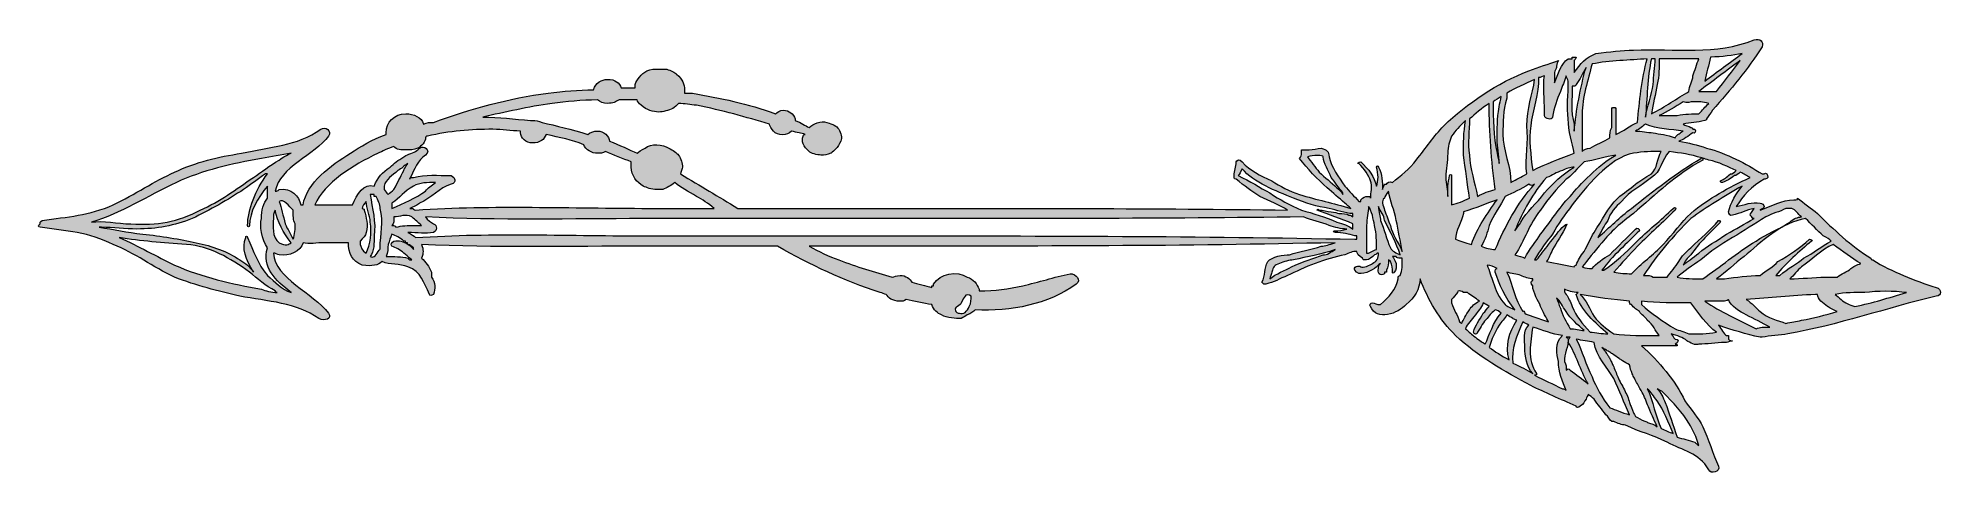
# Model space of a CAD drawing. Header units: inches. Extents: x 18 to 793, y -420 to -243.
import ezdxf

# ---------------------------------------------------------------- set-up
doc = ezdxf.new("R2010")
doc.units = ezdxf.units.IN
doc.header["$MEASUREMENT"] = 0
doc.layers.add('Layer 1', color=7, linetype='Continuous')

msp = doc.modelspace()

# ---------------------------------------------------------------- hatches: boundary and pattern name
at = {"layer": 'Layer 1', "true_color": 0xffffff}
h = msp.add_hatch(color=7, dxfattribs=at)
h.dxf.hatch_style = 2
edge = h.paths.add_edge_path()
edge.add_spline(control_points=[(790.22, -344.21), (781.32, -341.4), (772.49, -337.92), (764.45, -333.03), (764.45, -333.03), (763.63, -333.03), (763.63, -332.3), (755.57, -327.41), (748.33, -320.43), (741.92, -314.11), (739.47, -312.02), (736.28, -309.92), (733.86, -307.81), (733.86, -308.51), (733.86, -308.51), (733.06, -308.51), (733.06, -308.51), (733.06, -308.51), (732.25, -308.51), (727.43, -308.51), (723.4, -311.31), (718.55, -312.7), (719.37, -312.02), (720.18, -312.02), (720.18, -311.31), (720.18, -310.63), (719.37, -309.92), (718.55, -309.92), (715.33, -309.22), (712.12, -310.63), (708.9, -311.31), (711.3, -307.13), (715.33, -302.94), (720.18, -300.12), (720.97, -300.12), (720.97, -300.12), (721.79, -299.42), (721.79, -298.03), (720.97, -297.33), (720.18, -298.03), (720.18, -298.03), (719.37, -298.03), (719.37, -298.03), (712.93, -293.82), (704.87, -289.62), (696.81, -287.52), (692.78, -286.12), (689.59, -285.41), (685.56, -284.73), (687.19, -284.02), (689.59, -282.61), (691.2, -281.23), (692.01, -281.93), (692.78, -280.54), (692.01, -279.84), (692.01, -279.84), (691.2, -279.84), (691.2, -279.84), (691.2, -279.11), (690.4, -279.11), (690.4, -279.11), (689.59, -278.43), (687.98, -278.43), (687.19, -277.72), (690.4, -277.04), (692.78, -277.04), (696.04, -276.31), (696.81, -276.31), (696.81, -275.63), (696.81, -275.63), (697.65, -274.22), (698.42, -273.54), (699.26, -272.13), (706.48, -263.74), (713.73, -255.33), (719.37, -246.23), (720.18, -244.14), (718.55, -242.73), (716.15, -243.45), (700.84, -249.73), (683.95, -246.91), (667.04, -247.64), (662.21, -247.64), (657.41, -248.34), (651.77, -249.03), (647.74, -250.44), (645.32, -253.26), (642.92, -256.71), (642.92, -256.71), (642.92, -251.82), (642.92, -251.82), (642.92, -251.82), (643.71, -251.14), (643.71, -250.44), (642.92, -250.44), (642.92, -250.44), (642.11, -250.44), (642.11, -250.44), (642.11, -251.14), (642.11, -251.14), (641.29, -251.14), (640.5, -251.14), (640.5, -251.14), (637.28, -253.26), (636.47, -257.44), (634.86, -260.94), (634.86, -260.94), (634.86, -256.71), (634.86, -256.71), (634.86, -256.03), (635.67, -255.33), (635.67, -254.64), (635.67, -253.94), (635.67, -253.26), (636.47, -251.82), (632.44, -253.26), (628.43, -254.64), (624.42, -256.03), (611.54, -260.94), (599.44, -269.31), (589.78, -278.43), (585.77, -282.61), (582.53, -287.52), (578.54, -292.41), (576.12, -295.92), (572.09, -298.71), (568.88, -301.51), (568.06, -300.83), (566.45, -301.51), (566.45, -302.21), (566.45, -302.21), (565.66, -302.21), (565.66, -302.21), (565.66, -302.94), (564.85, -303.62), (564.85, -304.33), (564.85, -301.51), (564.85, -298.03), (563.24, -295.21), (563.24, -294.53), (562.42, -294.53), (562.42, -295.21), (563.24, -298.03), (563.24, -300.83), (562.42, -302.94), (561.63, -299.42), (559.21, -295.92), (555.99, -293.14), (555.18, -293.14), (554.38, -293.82), (555.18, -293.82), (557.6, -295.92), (559.21, -298.71), (560.02, -300.83), (560.82, -302.94), (560.02, -305.72), (560.02, -307.81), (560.02, -307.81), (560.02, -307.13), (560.02, -307.13), (558.41, -307.13), (557.6, -307.13), (556.78, -307.81), (555.99, -308.51), (555.99, -308.51), (555.99, -309.22), (555.99, -309.22), (555.99, -309.22), (555.18, -309.22), (553.57, -307.13), (551.17, -305.01), (549.54, -302.94), (547.14, -299.42), (543.9, -295.21), (543.11, -291.03), (543.11, -288.91), (542.29, -288.23), (539.91, -287.52), (538.26, -287.52), (536.65, -288.23), (535.05, -288.23), (535.05, -288.23), (531.85, -288.23), (531.85, -288.23), (531.85, -288.91), (531.85, -288.91), (531.85, -289.62), (531.85, -290.32), (531.85, -291.03), (531.02, -291.71), (534.28, -295.92), (538.26, -300.12), (542.29, -303.62), (544.72, -305.72), (547.14, -307.81), (549.54, -309.92), (550.35, -310.63), (551.17, -311.31), (551.96, -312.02), (544.72, -309.92), (538.26, -308.51), (531.02, -306.4), (527.03, -305.01), (523, -302.94), (519.78, -300.83), (514.94, -298.71), (510.91, -296.6), (507.69, -293.14), (506.9, -291.71), (505.27, -292.41), (505.27, -293.14), (505.27, -295.21), (504.48, -296.6), (504.48, -298.71), (504.48, -298.71), (504.48, -298.71), (504.48, -299.42), (504.48, -300.12), (504.48, -300.12), (505.27, -300.12), (508.51, -302.94), (511.72, -305.01), (514.94, -307.13), (518.97, -309.22), (523, -310.63), (526.22, -312.7), (472.28, -312.02), (418.39, -312.02), (364.45, -312.02), (364.45, -312.02), (302.47, -312.02), (302.47, -312.02), (294.41, -307.13), (287.19, -302.94), (279.13, -298.03), (279.13, -297.33), (279.94, -295.92), (279.94, -295.21), (279.94, -293.82), (279.13, -291.71), (278.34, -290.32), (277.52, -289.62), (275.91, -288.23), (274.31, -287.52), (271.88, -286.12), (267.06, -285.41), (264.64, -287.52), (263.03, -288.23), (262.24, -288.91), (261.42, -289.62), (258.21, -288.23), (254.18, -286.12), (250.15, -284.73), (250.15, -282.61), (247.72, -280.54), (245.34, -280.54), (243.74, -280.54), (242.13, -281.23), (241.31, -281.93), (234.86, -279.84), (228.43, -278.43), (222.79, -277.04), (221.18, -276.31), (220.37, -276.31), (218.76, -276.31), (218.76, -276.31), (217.97, -276.31), (217.97, -276.31), (211.52, -275.63), (205.11, -274.93), (198.65, -274.93), (207.49, -272.81), (217.15, -270.74), (226.82, -269.31), (232.46, -268.63), (238.89, -267.92), (245.34, -267.92), (246.12, -268.63), (247.72, -269.31), (249.38, -269.31), (251.75, -269.31), (252.57, -268.63), (254.18, -267.92), (254.18, -267.92), (261.42, -267.92), (261.42, -267.92), (261.42, -268.63), (262.24, -269.31), (263.03, -270.04), (265.45, -272.13), (267.88, -272.81), (270.28, -272.81), (271.88, -272.81), (274.31, -272.13), (275.91, -271.43), (276.73, -270.74), (277.52, -270.04), (278.34, -269.31), (280.72, -269.31), (283.16, -270.04), (285.58, -270.04), (296.02, -272.13), (305.69, -274.93), (315.36, -277.72), (315.36, -278.43), (316.15, -279.84), (316.97, -280.54), (318.57, -282.61), (322.6, -282.61), (324.21, -280.54), (326.63, -281.23), (328.24, -281.23), (329.85, -281.93), (329.85, -281.93), (329.01, -281.93), (329.01, -282.61), (328.24, -284.73), (329.01, -286.84), (331.44, -288.91), (332.23, -289.62), (334.65, -290.32), (336.26, -290.32), (337.87, -290.32), (338.68, -290.32), (340.29, -289.62), (340.29, -289.62), (341.1, -288.91), (341.9, -288.23), (343.51, -286.84), (343.51, -286.12), (344.32, -284.73), (345.13, -283.34), (344.32, -281.23), (343.51, -279.84), (342.71, -278.43), (341.1, -277.72), (338.68, -277.04), (336.26, -276.31), (333.04, -277.72), (331.44, -279.11), (329.85, -278.43), (328.24, -277.04), (325.82, -276.31), (325.82, -276.31), (325.82, -276.31), (325.82, -275.63), (324.98, -273.54), (323.4, -272.13), (321, -272.13), (319.39, -272.13), (318.57, -272.81), (317.76, -273.54), (306.48, -269.31), (295.25, -267.24), (283.97, -265.13), (283.97, -265.13), (280.72, -265.13), (280.72, -265.13), (280.72, -264.44), (280.72, -264.44), (280.72, -263.74), (280.72, -261.62), (279.94, -259.53), (277.52, -257.44), (276.73, -256.71), (275.12, -256.03), (273.49, -255.33), (273.49, -255.33), (270.28, -255.33), (270.28, -255.33), (268.67, -255.33), (267.06, -255.33), (265.45, -256.03), (263.03, -257.44), (261.42, -259.53), (260.61, -261.62), (260.61, -262.33), (260.61, -263.01), (260.61, -263.01), (260.61, -263.01), (254.97, -263.01), (254.97, -263.01), (254.18, -260.94), (252.57, -259.53), (249.38, -259.53), (246.95, -259.53), (244.51, -260.94), (243.74, -263.74), (237.28, -263.74), (231.65, -264.44), (225.21, -265.13), (209.09, -267.24), (193.83, -271.43), (178.52, -277.04), (176.92, -277.04), (176.1, -277.04), (174.49, -277.72), (173.7, -274.93), (170.46, -273.54), (167.25, -273.54), (162.45, -273.54), (159.23, -277.04), (159.23, -281.23), (159.23, -281.23), (159.23, -281.93), (159.23, -281.93), (153.59, -284.02), (148.75, -286.84), (144.72, -289.62), (136.68, -294.53), (127.01, -301.51), (125.42, -310.63), (124.59, -310.63), (124.59, -310.63), (124.59, -310.63), (123.82, -307.13), (120.6, -303.62), (115.76, -304.33), (114.96, -305.01), (114.96, -305.01), (114.15, -305.01), (115.76, -295.21), (130.23, -290.32), (135.86, -282.61), (137.47, -280.54), (134.26, -278.43), (132.65, -279.84), (122.98, -286.84), (111.73, -286.84), (100.45, -289.62), (90.8, -291.03), (81.97, -293.14), (73.1, -297.33), (65.06, -300.83), (57, -306.4), (48.14, -310.63), (38.47, -314.81), (29.64, -315.52), (19.18, -316.93), (18.37, -317.61), (18.37, -317.61), (18.37, -318.31), (17.57, -319), (17.57, -319.72), (18.37, -319.72), (28.83, -321.11), (38.47, -321.82), (48.14, -326.73), (57, -330.21), (64.24, -335.8), (73.1, -340.01), (81.97, -343.51), (90.8, -345.6), (99.66, -347.72), (110.93, -349.81), (122.98, -350.51), (131.83, -356.81), (134.26, -358.2), (137.47, -356.81), (135.86, -354.7), (129.43, -346.28), (114.15, -340.71), (113.36, -330.21), (114.15, -330.21), (114.96, -330.91), (115.76, -330.91), (119.79, -331.62), (124.59, -329.52), (125.42, -326), (127.85, -326.73), (131.04, -326), (134.26, -326), (134.26, -326), (143.92, -326), (143.92, -326), (143.92, -330.21), (145.53, -333.71), (149.56, -335.1), (153.59, -335.8), (155.99, -335.1), (157.58, -333.71), (160.84, -335.1), (164.87, -334.41), (168.08, -335.8), (173.7, -337.92), (174.49, -342.1), (176.92, -347.01), (176.92, -347.72), (177.71, -347.72), (178.52, -347.01), (179.34, -344.9), (179.34, -342.1), (177.71, -340.01), (177.71, -340.01), (177.71, -337.92), (177.71, -337.92), (176.92, -335.8), (175.31, -333.71), (173.7, -332.3), (174.49, -330.21), (174.49, -328.8), (173.7, -326.73), (203.46, -328.11), (234.07, -327.41), (263.84, -327.41), (263.84, -327.41), (318.57, -327.41), (318.57, -327.41), (332.23, -335.1), (345.13, -341.4), (360.42, -346.28), (361.23, -346.28), (362.03, -347.01), (362.84, -347.01), (363.61, -348.4), (365.26, -349.81), (368.48, -349.81), (369.25, -349.81), (370.09, -349.81), (370.9, -349.1), (374.12, -349.81), (378.15, -350.51), (381.34, -351.2), (382.14, -353.31), (383.74, -354.7), (385.37, -355.4), (387.77, -356.81), (391.01, -356.81), (393.41, -356.81), (394.23, -356.09), (395.02, -356.09), (395.83, -355.4), (397.44, -354.7), (398.26, -354.01), (399.05, -353.31), (413.52, -354.01), (428.83, -351.2), (440.1, -342.83), (442.52, -341.4), (440.1, -338.6), (437.68, -338.6), (431.25, -340.01), (424.8, -342.1), (418.39, -343.51), (412.75, -344.9), (407.11, -345.6), (400.66, -345.6), (400.66, -345.6), (400.66, -345.6), (400.66, -344.9), (399.86, -342.83), (398.26, -340.71), (395.83, -340.01), (391.8, -337.21), (384.56, -338.6), (382.14, -342.83), (382.14, -343.51), (382.14, -343.51), (382.14, -343.51), (381.34, -343.51), (381.34, -343.51), (381.34, -344.21), (378.92, -343.51), (375.7, -342.83), (373.28, -342.1), (372.51, -340.71), (370.9, -339.3), (368.48, -339.3), (366.87, -339.3), (366.06, -340.01), (365.26, -340.01), (358, -337.92), (350.75, -335.8), (343.51, -333.03), (339.5, -331.62), (335.47, -329.52), (331.44, -327.41), (331.44, -327.41), (361.23, -327.41), (361.23, -327.41), (422.42, -327.41), (484.37, -327.41), (545.53, -326), (543.11, -326.73), (541.5, -327.41), (539.91, -327.41), (535.88, -328.8), (531.02, -329.52), (527.03, -330.91), (524.61, -330.91), (519.78, -331.62), (518.15, -333.71), (516.55, -336.48), (517.36, -339.3), (515.75, -342.1), (515.75, -342.1), (516.55, -342.83), (516.55, -342.83), (516.55, -342.83), (517.36, -342.83), (517.36, -342.83), (520.58, -342.1), (523, -340.71), (526.22, -339.3), (529.43, -337.92), (533.46, -335.8), (537.47, -334.41), (541.5, -333.03), (545.53, -331.62), (549.54, -330.91), (551.17, -330.21), (552.78, -329.52), (554.38, -329.52), (554.38, -330.21), (555.18, -331.62), (556.78, -332.3), (556.78, -333.03), (557.6, -333.03), (557.6, -333.03), (557.6, -333.03), (558.41, -333.03), (558.41, -333.03), (559.21, -333.03), (560.82, -331.62), (561.63, -330.91), (562.42, -330.91), (562.42, -330.21), (563.24, -330.21), (563.24, -332.3), (562.42, -333.71), (560.82, -334.41), (560.02, -335.1), (556.78, -336.48), (555.99, -335.8), (555.18, -335.1), (552.78, -335.8), (553.57, -337.21), (555.18, -340.01), (559.21, -337.92), (561.63, -336.48), (562.42, -335.8), (563.24, -335.1), (564.03, -334.41), (563.24, -335.1), (563.24, -335.8), (563.24, -336.48), (562.42, -337.92), (564.03, -340.01), (565.66, -338.6), (565.66, -338.6), (565.66, -338.6), (565.66, -337.92), (565.66, -337.92), (565.66, -337.92), (566.45, -337.92), (566.45, -337.92), (566.45, -337.21), (566.45, -337.21), (567.27, -335.8), (567.27, -334.41), (567.27, -333.03), (567.27, -333.03), (568.06, -333.71), (568.06, -333.71), (568.88, -335.1), (568.88, -336.48), (568.88, -337.92), (568.88, -338.6), (569.65, -338.6), (569.65, -337.92), (570.48, -337.21), (570.48, -335.8), (570.48, -334.41), (569.65, -333.03), (569.65, -332.3), (568.88, -331.62), (569.65, -331.62), (569.65, -331.62), (570.48, -331.62), (570.48, -332.3), (571.3, -332.3), (572.09, -332.3), (572.09, -332.3), (572.91, -332.3), (572.91, -332.3), (572.91, -335.1), (572.91, -337.21), (572.09, -339.3), (571.3, -339.3), (571.3, -340.01), (571.3, -340.01), (571.3, -340.01), (571.3, -340.71), (571.3, -340.71), (570.48, -344.9), (567.27, -348.4), (564.03, -351.2), (562.42, -351.2), (561.63, -350.51), (560.82, -350.51), (560.02, -350.51), (559.21, -351.2), (560.02, -351.9), (562.42, -358.2), (571.3, -354.7), (574.51, -351.2), (577.71, -348.4), (580.15, -344.9), (580.15, -340.71), (583.35, -349.1), (588.17, -357.49), (594.62, -363.79), (603.48, -372.18), (614.75, -378.48), (625.19, -384.1), (630.83, -386.9), (637.28, -389.69), (643.71, -392.51), (643.71, -393.2), (644.53, -393.2), (645.32, -392.51), (646.93, -391.79), (646.93, -390.4), (647.74, -389.69), (647.74, -388.99), (648.56, -388.28), (648.56, -387.6), (649.35, -388.28), (650.17, -388.99), (650.96, -389.69), (652.54, -391.79), (654.2, -393.9), (655.8, -395.97), (656.57, -396.7), (657.41, -398.08), (658.18, -398.79), (659.02, -398.79), (659.02, -398.79), (659.02, -398.79), (660.61, -399.49), (662.21, -400.2), (663.82, -400.2), (669.46, -403), (675.1, -404.38), (680.74, -407.18), (687.19, -410.68), (693.62, -411.39), (697.65, -418.37), (698.42, -420.48), (702.45, -419.1), (701.68, -416.98), (699.26, -412.07), (697.65, -405.77), (695.23, -400.88), (693.62, -397.38), (690.4, -393.9), (687.98, -390.4), (683.95, -381.99), (677.52, -374.3), (670.27, -368), (670.27, -368), (683.16, -368), (683.16, -368), (683.95, -368), (684.77, -368), (684.77, -368), (684.77, -367.3), (684.77, -367.3), (683.95, -367.3), (685.56, -366.61), (685.56, -365.2), (683.95, -365.2), (683.16, -364.5), (683.16, -363.79), (682.34, -363.11), (684.77, -363.79), (687.19, -364.5), (688.8, -365.89), (689.59, -366.61), (692.78, -368), (693.62, -367.3), (696.81, -367.3), (700.84, -366.61), (704.06, -366.61), (704.87, -366.61), (704.87, -366.61), (704.87, -366.61), (705.71, -366.61), (706.48, -365.89), (707.32, -365.89), (706.48, -365.89), (706.48, -365.89), (705.71, -365.2), (705.71, -365.2), (705.71, -365.2), (705.71, -364.5), (705.71, -364.5), (705.71, -363.79), (705.71, -363.79), (705.71, -363.79), (704.87, -363.79), (704.87, -363.79), (704.06, -363.11), (702.45, -361), (701.68, -359.61), (707.32, -361.7), (712.93, -363.11), (718.55, -364.5), (719.37, -364.5), (719.37, -364.5), (719.37, -364.5), (722.58, -363.79), (726.61, -363.79), (729.83, -363.11), (749.93, -359.61), (770.06, -352.58), (790.22, -347.72), (792.59, -347.72), (792.59, -344.9), (790.22, -344.21)], knot_values=[0, 0, 0, 0, 1, 1, 1, 2, 2, 2, 3, 3, 3, 4, 4, 4, 5, 5, 5, 6, 6, 6, 7, 7, 7, 8, 8, 8, 9, 9, 9, 10, 10, 10, 11, 11, 11, 12, 12, 12, 13, 13, 13, 14, 14, 14, 15, 15, 15, 16, 16, 16, 17, 17, 17, 18, 18, 18, 19, 19, 19, 20, 20, 20, 21, 21, 21, 22, 22, 22, 23, 23, 23, 24, 24, 24, 25, 25, 25, 26, 26, 26, 27, 27, 27, 28, 28, 28, 29, 29, 29, 30, 30, 30, 31, 31, 31, 32, 32, 32, 33, 33, 33, 34, 34, 34, 35, 35, 35, 36, 36, 36, 37, 37, 37, 38, 38, 38, 39, 39, 39, 40, 40, 40, 41, 41, 41, 42, 42, 42, 43, 43, 43, 44, 44, 44, 45, 45, 45, 46, 46, 46, 47, 47, 47, 48, 48, 48, 49, 49, 49, 50, 50, 50, 51, 51, 51, 52, 52, 52, 53, 53, 53, 54, 54, 54, 55, 55, 55, 56, 56, 56, 57, 57, 57, 58, 58, 58, 59, 59, 59, 60, 60, 60, 61, 61, 61, 62, 62, 62, 63, 63, 63, 64, 64, 64, 65, 65, 65, 66, 66, 66, 67, 67, 67, 68, 68, 68, 69, 69, 69, 70, 70, 70, 71, 71, 71, 72, 72, 72, 73, 73, 73, 74, 74, 74, 75, 75, 75, 76, 76, 76, 77, 77, 77, 78, 78, 78, 79, 79, 79, 80, 80, 80, 81, 81, 81, 82, 82, 82, 83, 83, 83, 84, 84, 84, 85, 85, 85, 86, 86, 86, 87, 87, 87, 88, 88, 88, 89, 89, 89, 90, 90, 90, 91, 91, 91, 92, 92, 92, 93, 93, 93, 94, 94, 94, 95, 95, 95, 96, 96, 96, 97, 97, 97, 98, 98, 98, 99, 99, 99, 100, 100, 100, 101, 101, 101, 102, 102, 102, 103, 103, 103, 104, 104, 104, 105, 105, 105, 106, 106, 106, 107, 107, 107, 108, 108, 108, 109, 109, 109, 110, 110, 110, 111, 111, 111, 112, 112, 112, 113, 113, 113, 114, 114, 114, 115, 115, 115, 116, 116, 116, 117, 117, 117, 118, 118, 118, 119, 119, 119, 120, 120, 120, 121, 121, 121, 122, 122, 122, 123, 123, 123, 124, 124, 124, 125, 125, 125, 126, 126, 126, 127, 127, 127, 128, 128, 128, 129, 129, 129, 130, 130, 130, 131, 131, 131, 132, 132, 132, 133, 133, 133, 134, 134, 134, 135, 135, 135, 136, 136, 136, 137, 137, 137, 138, 138, 138, 139, 139, 139, 140, 140, 140, 141, 141, 141, 142, 142, 142, 143, 143, 143, 144, 144, 144, 145, 145, 145, 146, 146, 146, 147, 147, 147, 148, 148, 148, 149, 149, 149, 150, 150, 150, 151, 151, 151, 152, 152, 152, 153, 153, 153, 154, 154, 154, 155, 155, 155, 156, 156, 156, 157, 157, 157, 158, 158, 158, 159, 159, 159, 160, 160, 160, 161, 161, 161, 162, 162, 162, 163, 163, 163, 164, 164, 164, 165, 165, 165, 166, 166, 166, 167, 167, 167, 168, 168, 168, 169, 169, 169, 170, 170, 170, 171, 171, 171, 172, 172, 172, 173, 173, 173, 174, 174, 174, 175, 175, 175, 176, 176, 176, 177, 177, 177, 178, 178, 178, 179, 179, 179, 180, 180, 180, 181, 181, 181, 182, 182, 182, 183, 183, 183, 184, 184, 184, 185, 185, 185, 186, 186, 186, 187, 187, 187, 188, 188, 188, 189, 189, 189, 190, 190, 190, 191, 191, 191, 192, 192, 192, 193, 193, 193, 194, 194, 194, 195, 195, 195, 196, 196, 196, 197, 197, 197, 198, 198, 198, 199, 199, 199, 200, 200, 200, 201, 201, 201, 202, 202, 202, 203, 203, 203, 204, 204, 204, 205, 205, 205, 206, 206, 206, 207, 207, 207, 208, 208, 208, 209, 209, 209, 210, 210, 210, 211, 211, 211, 212, 212, 212, 213, 213, 213, 214, 214, 214, 215, 215, 215, 216, 216, 216, 217, 217, 217, 218, 218, 218, 219, 219, 219, 220, 220, 220, 221, 221, 221, 222, 222, 222, 223, 223, 223, 224, 224, 224, 225, 225, 225, 226, 226, 226, 227, 227, 227, 228, 228, 228, 229, 229, 229, 230, 230, 230, 231, 231, 231, 232, 232, 232, 233, 233, 233, 234, 234, 234, 235, 235, 235, 236, 236, 236, 237, 237, 237, 238, 238, 238, 239, 239, 239, 240, 240, 240, 241, 241, 241, 242, 242, 242, 243, 243, 243, 244, 244, 244, 245, 245, 245, 246, 246, 246, 247, 247, 247, 248, 248, 248, 249, 249, 249, 250, 250, 250, 251, 251, 251, 252, 252, 252, 253, 253, 253, 254, 254, 254, 255, 255, 255, 256, 256, 256, 257, 257, 257, 258, 258, 258, 259, 259, 259, 260, 260, 260, 261, 261, 261, 262, 262, 262, 263, 263, 263, 264, 264, 264, 265, 265, 265, 266, 266, 266, 267, 267, 267, 268, 268, 268, 269, 269, 269, 270, 270, 270, 271, 271, 271, 272, 272, 272, 273, 273, 273, 273], degree=3, periodic=1)
edge = h.paths.add_edge_path()
edge.add_spline(control_points=[(548.75, -306.4), (547.93, -305.01), (547.14, -304.33), (546.32, -303.62), (543.9, -301.51), (541.5, -299.42), (539.08, -297.33), (537.47, -295.21), (535.88, -293.14), (534.28, -291.03), (536.65, -290.32), (540.69, -290.32), (540.69, -291.03), (540.69, -293.82), (543.11, -296.6), (543.9, -299.42), (545.53, -301.51), (547.14, -303.62), (548.75, -305.72), (548.75, -305.72), (548.75, -305.72), (548.75, -306.4)], knot_values=[0, 0, 0, 0, 1, 1, 1, 2, 2, 2, 3, 3, 3, 4, 4, 4, 5, 5, 5, 6, 6, 6, 7, 7, 7, 7], degree=3, periodic=1)
edge = h.paths.add_edge_path()
edge.add_spline(control_points=[(73.91, -301.51), (84.35, -296.6), (96.44, -293.82), (108.51, -291.71), (112.54, -291.03), (116.57, -290.32), (120.6, -289.62), (118.95, -290.32), (117.36, -291.03), (115.76, -292.41), (111.73, -294.53), (108.51, -297.33), (105.29, -299.42), (98.05, -304.33), (91.6, -309.22), (83.58, -312.7), (74.68, -317.61), (65.85, -319), (55.39, -318.31), (49.75, -318.31), (44.11, -316.93), (39.31, -317.61), (51.36, -314.11), (61.84, -307.13), (73.91, -301.51)], knot_values=[0, 0, 0, 0, 1, 1, 1, 2, 2, 2, 3, 3, 3, 4, 4, 4, 5, 5, 5, 6, 6, 6, 7, 7, 7, 8, 8, 8, 8], degree=3, periodic=1)
edge = h.paths.add_edge_path()
edge.add_spline(control_points=[(108.51, -344.9), (96.44, -342.83), (84.35, -340.01), (73.1, -335.1), (65.85, -331.62), (58.6, -327.41), (50.57, -323.91), (59.42, -325.32), (68.27, -326), (77.94, -326.73), (87.61, -327.41), (95.63, -332.3), (103.69, -337.92), (106.9, -340.71), (110.12, -343.51), (114.15, -345.6), (114.15, -346.28), (114.96, -346.28), (114.96, -346.28), (112.54, -346.28), (110.12, -345.6), (108.51, -344.9)], knot_values=[0, 0, 0, 0, 1, 1, 1, 2, 2, 2, 3, 3, 3, 4, 4, 4, 5, 5, 5, 6, 6, 6, 7, 7, 7, 7], degree=3, periodic=1)
edge = h.paths.add_edge_path()
edge.add_spline(control_points=[(120.6, -346.28), (116.57, -344.9), (114.15, -342.1), (110.93, -339.3), (106.9, -334.41), (105.29, -329.52), (102.87, -323.91), (102.87, -323.23), (102.08, -323.23), (102.08, -323.91), (100.45, -328.11), (102.08, -333.03), (105.29, -337.92), (103.69, -335.8), (102.08, -334.41), (99.66, -333.03), (94.83, -329.52), (88.38, -327.41), (81.97, -326), (75.52, -324.61), (67.46, -323.23), (60.21, -322.5), (53.78, -321.82), (48.14, -320.43), (42.5, -319.72), (42.5, -319.72), (43.34, -319.72), (43.34, -319.72), (48.14, -319.72), (52.97, -320.43), (57.81, -320.43), (65.85, -320.43), (73.1, -319), (80.32, -316.2), (87.61, -312.7), (94.83, -308.51), (101.26, -304.33), (104.48, -302.21), (106.9, -300.12), (110.12, -298.03), (110.12, -298.03), (110.12, -298.03), (110.93, -298.03), (106.09, -304.33), (102.87, -312.7), (102.87, -319), (102.87, -319.72), (103.69, -319.72), (103.69, -319), (103.69, -313.42), (106.9, -307.81), (110.93, -302.94), (110.93, -302.94), (110.93, -307.81), (110.93, -307.81), (109.32, -309.92), (108.51, -312.7), (108.51, -316.2), (107.72, -319), (108.51, -324.61), (110.93, -328.11), (108.51, -335.8), (114.15, -341.4), (120.6, -346.28)], knot_values=[0, 0, 0, 0, 1, 1, 1, 2, 2, 2, 3, 3, 3, 4, 4, 4, 5, 5, 5, 6, 6, 6, 7, 7, 7, 8, 8, 8, 9, 9, 9, 10, 10, 10, 11, 11, 11, 12, 12, 12, 13, 13, 13, 14, 14, 14, 15, 15, 15, 16, 16, 16, 17, 17, 17, 18, 18, 18, 19, 19, 19, 20, 20, 20, 21, 21, 21, 21], degree=3, periodic=1)
edge = h.paths.add_edge_path()
edge.add_spline(control_points=[(115.76, -326), (112.54, -323.91), (113.36, -319), (113.36, -316.2), (113.36, -314.81), (113.36, -314.11), (114.15, -312.7), (114.96, -317.61), (117.36, -321.82), (120.6, -326), (119.79, -326.73), (118.18, -327.41), (115.76, -326)], knot_values=[0, 0, 0, 0, 1, 1, 1, 2, 2, 2, 3, 3, 3, 4, 4, 4, 4], degree=3, periodic=1)
edge = h.paths.add_edge_path()
edge.add_spline(control_points=[(121.39, -324.61), (120.6, -322.5), (118.95, -320.43), (118.18, -318.31), (117.36, -314.81), (116.57, -312.02), (115.76, -309.22), (117.36, -307.81), (119.79, -311.31), (121.39, -312.7), (121.39, -314.81), (121.39, -316.93), (122.21, -318.31), (122.21, -320.43), (122.21, -322.5), (121.39, -324.61)], knot_values=[0, 0, 0, 0, 1, 1, 1, 2, 2, 2, 3, 3, 3, 4, 4, 4, 5, 5, 5, 5], degree=3, periodic=1)
edge = h.paths.add_edge_path()
edge.add_spline(control_points=[(391.8, -351.9), (392.62, -351.2), (393.41, -351.2), (393.41, -350.51), (394.23, -349.1), (394.23, -348.4), (395.02, -347.72), (395.02, -347.01), (396.65, -347.01), (397.44, -347.72), (397.44, -349.1), (397.44, -350.51), (396.65, -351.9), (395.83, -354.01), (394.23, -355.4), (392.62, -354.7), (391.01, -354.7), (390.2, -352.58), (391.8, -351.9)], knot_values=[0, 0, 0, 0, 1, 1, 1, 2, 2, 2, 3, 3, 3, 4, 4, 4, 5, 5, 5, 6, 6, 6, 6], degree=3, periodic=1)
edge = h.paths.add_edge_path()
edge.add_spline(control_points=[(543.11, -330.21), (542.29, -330.91), (541.5, -330.91), (540.69, -330.91), (536.65, -332.3), (532.67, -333.71), (527.82, -335.8), (525.42, -337.21), (521.39, -338.6), (518.97, -340.71), (518.97, -340.01), (519.78, -338.6), (519.78, -337.92), (520.58, -335.8), (520.58, -335.1), (523, -334.41), (524.61, -333.71), (527.03, -333.03), (528.64, -333.03), (534.28, -331.62), (539.91, -330.91), (545.53, -328.8), (544.72, -329.52), (543.9, -329.52), (543.11, -330.21)], knot_values=[0, 0, 0, 0, 1, 1, 1, 2, 2, 2, 3, 3, 3, 4, 4, 4, 5, 5, 5, 6, 6, 6, 7, 7, 7, 8, 8, 8, 8], degree=3, periodic=1)
edge = h.paths.add_edge_path()
edge.add_spline(control_points=[(518.97, -305.72), (514.94, -303.62), (510.91, -300.83), (506.09, -298.71), (506.9, -298.03), (506.9, -297.33), (507.69, -295.92), (512.52, -301.51), (521.39, -305.01), (528.64, -307.81), (533.46, -309.92), (538.26, -311.31), (543.11, -312.02), (546.32, -312.7), (549.54, -314.11), (552.78, -314.11), (552.78, -314.81), (552.78, -314.81), (552.78, -315.52), (551.96, -314.81), (551.96, -314.81), (551.17, -314.81), (550.35, -314.11), (548.75, -314.11), (547.14, -314.11), (546.32, -314.11), (545.53, -313.42), (543.9, -313.42), (542.29, -313.42), (540.69, -312.7), (539.08, -312.7), (538.26, -312.02), (538.26, -312.7), (538.26, -312.7), (543.11, -314.81), (547.93, -316.2), (552.78, -318.31), (552.78, -318.31), (552.78, -319), (552.78, -319.72), (552.78, -319.72), (552.78, -319.72), (552.78, -320.43), (551.17, -319), (548.75, -318.31), (546.32, -317.61), (541.5, -315.52), (536.65, -314.11), (531.85, -312.7), (527.03, -310.63), (523, -308.51), (518.97, -305.72)], knot_values=[0, 0, 0, 0, 1, 1, 1, 2, 2, 2, 3, 3, 3, 4, 4, 4, 5, 5, 5, 6, 6, 6, 7, 7, 7, 8, 8, 8, 9, 9, 9, 10, 10, 10, 11, 11, 11, 12, 12, 12, 13, 13, 13, 14, 14, 14, 15, 15, 15, 16, 16, 16, 17, 17, 17, 17], degree=3, periodic=1)
edge = h.paths.add_edge_path()
edge.add_spline(control_points=[(151.17, -330.21), (149.56, -329.52), (148.75, -327.41), (148.75, -326.73), (148.75, -326), (148.75, -325.32), (148.75, -325.32), (149.56, -323.91), (151.17, -323.23), (151.17, -321.82), (151.96, -318.31), (151.17, -316.2), (150.36, -312.7), (150.36, -312.7), (150.36, -312.02), (149.56, -312.02), (149.56, -311.31), (150.36, -309.92), (151.17, -309.22), (151.17, -312.02), (152.78, -314.81), (152.78, -317.61), (153.59, -321.82), (152.78, -326.73), (151.17, -330.21)], knot_values=[0, 0, 0, 0, 1, 1, 1, 2, 2, 2, 3, 3, 3, 4, 4, 4, 5, 5, 5, 6, 6, 6, 7, 7, 7, 8, 8, 8, 8], degree=3, periodic=1)
edge = h.paths.add_edge_path()
edge.add_spline(control_points=[(156.81, -328.11), (156.81, -328.8), (156.81, -328.8), (155.99, -329.52), (155.2, -331.62), (153.59, -332.3), (152.78, -331.62), (154.39, -329.52), (154.39, -326), (154.39, -323.23), (155.2, -317.61), (153.59, -312.02), (152.78, -306.4), (153.59, -306.4), (153.59, -306.4), (154.39, -306.4), (154.39, -306.4), (154.39, -306.4), (154.39, -307.13), (155.2, -307.13), (155.2, -307.13), (155.2, -307.13), (155.99, -308.51), (156.81, -310.63), (156.81, -312.02), (158.42, -317.61), (156.81, -322.5), (156.81, -328.11)], knot_values=[0, 0, 0, 0, 1, 1, 1, 2, 2, 2, 3, 3, 3, 4, 4, 4, 5, 5, 5, 6, 6, 6, 7, 7, 7, 8, 8, 8, 9, 9, 9, 9], degree=3, periodic=1)
edge = h.paths.add_edge_path()
edge.add_spline(control_points=[(154.39, -302.94), (150.36, -301.51), (147.14, -306.4), (145.53, -310.63), (145.53, -310.63), (130.23, -310.63), (130.23, -310.63), (134.26, -301.51), (145.53, -294.53), (155.99, -289.62), (157.58, -288.91), (160.02, -287.52), (162.45, -286.84), (163.22, -288.23), (165.64, -288.23), (167.25, -288.23), (168.86, -288.23), (170.46, -288.23), (172.12, -287.52), (173.7, -286.84), (175.31, -284.73), (175.31, -283.34), (175.31, -282.61), (176.1, -282.61), (176.1, -282.61), (184.98, -280.54), (193.83, -279.84), (202.68, -279.84), (206.71, -279.84), (209.91, -280.54), (213.94, -280.54), (213.94, -280.54), (213.94, -280.54), (213.94, -281.23), (213.94, -283.34), (216.38, -285.41), (218.76, -285.41), (221.98, -285.41), (223.61, -284.02), (224.4, -281.93), (230.04, -283.34), (234.86, -284.02), (239.71, -286.12), (240.48, -288.23), (242.92, -289.62), (245.34, -289.62), (246.12, -289.62), (247.72, -289.62), (248.54, -288.91), (251.75, -290.32), (255.78, -291.71), (259, -293.14), (259, -293.14), (259, -295.21), (259, -295.21), (259, -298.71), (261.42, -301.51), (263.84, -302.94), (265.45, -303.62), (267.06, -304.33), (269.48, -304.33), (269.48, -304.33), (271.88, -304.33), (271.88, -304.33), (273.49, -303.62), (275.12, -302.94), (276.73, -301.51), (279.13, -303.62), (282.37, -305.01), (285.58, -307.13), (288, -308.51), (290.38, -309.92), (292.81, -312.02), (292.81, -312.02), (266.25, -312.02), (266.25, -312.02), (234.86, -312.02), (202.68, -310.63), (171.28, -312.7), (170.46, -312.7), (170.46, -312.02), (169.67, -312.02), (169.67, -312.02), (168.86, -312.02), (168.86, -312.02), (170.46, -311.31), (172.12, -310.63), (172.89, -309.92), (177.71, -307.81), (180.95, -303.62), (185.77, -302.21), (188.19, -301.51), (187.38, -299.42), (185.77, -298.71), (180.13, -298.71), (175.31, -298.03), (170.46, -299.42), (169.91, -299.42), (169.36, -299.42), (169.08, -299.66), (168.99, -299.81), (168.92, -299.97), (168.86, -300.12), (168.86, -299.9), (168.94, -299.75), (169.08, -299.66), (170.62, -296.25), (172.25, -292.33), (175.31, -290.32), (177.71, -288.23), (174.49, -286.12), (172.89, -287.52), (172.12, -288.23), (172.12, -288.23), (171.28, -288.91), (169.67, -289.62), (167.25, -290.32), (166.48, -291.03), (164.05, -292.41), (162.45, -293.82), (160.84, -295.21), (157.58, -297.33), (155.99, -299.42), (154.39, -302.94)], knot_values=[0, 0, 0, 0, 1, 1, 1, 2, 2, 2, 3, 3, 3, 4, 4, 4, 5, 5, 5, 6, 6, 6, 7, 7, 7, 8, 8, 8, 9, 9, 9, 10, 10, 10, 11, 11, 11, 12, 12, 12, 13, 13, 13, 14, 14, 14, 15, 15, 15, 16, 16, 16, 17, 17, 17, 18, 18, 18, 19, 19, 19, 20, 20, 20, 21, 21, 21, 22, 22, 22, 23, 23, 23, 24, 24, 24, 25, 25, 25, 26, 26, 26, 27, 27, 27, 28, 28, 28, 29, 29, 29, 30, 30, 30, 31, 31, 31, 32, 32, 32, 33, 33, 33, 34, 34, 34, 35, 35, 35, 36, 36, 36, 37, 37, 37, 38, 38, 38, 39, 39, 39, 40, 40, 40, 41, 41, 41, 41], degree=3, periodic=1)
edge = h.paths.add_edge_path()
edge.add_spline(control_points=[(162.45, -315.52), (164.87, -315.52), (167.25, -314.11), (169.67, -315.52), (171.28, -316.93), (172.12, -317.61), (173.7, -319), (173.7, -319), (170.46, -319), (170.46, -319), (168.08, -319), (165.64, -319), (163.22, -319.72), (163.22, -319), (162.45, -319), (161.61, -319), (162.45, -318.31), (162.45, -316.93), (162.45, -315.52)], knot_values=[0, 0, 0, 0, 1, 1, 1, 2, 2, 2, 3, 3, 3, 4, 4, 4, 5, 5, 5, 6, 6, 6, 6], degree=3, periodic=1)
edge = h.paths.add_edge_path()
edge.add_spline(control_points=[(161.61, -312.02), (161.61, -312.02), (161.61, -309.92), (161.61, -309.92), (164.87, -307.81), (166.48, -305.01), (170.46, -302.94), (172.89, -301.51), (176.1, -301.51), (179.34, -301.51), (177.71, -302.94), (176.1, -303.62), (175.31, -305.01), (171.28, -307.81), (166.48, -309.92), (161.61, -312.02)], knot_values=[0, 0, 0, 0, 1, 1, 1, 2, 2, 2, 3, 3, 3, 4, 4, 4, 5, 5, 5, 5], degree=3, periodic=1)
edge = h.paths.add_edge_path()
edge.add_spline(control_points=[(158.42, -304.33), (158.42, -304.33), (158.42, -303.62), (158.42, -302.94), (159.23, -300.12), (161.61, -298.71), (164.05, -296.6), (165.64, -295.92), (166.48, -294.53), (168.08, -293.82), (167.25, -295.21), (166.48, -295.92), (166.48, -296.6), (164.87, -299.42), (164.05, -301.51), (162.45, -304.33), (161.61, -305.01), (160.84, -305.72), (160.02, -306.4), (159.23, -305.72), (159.23, -305.01), (158.42, -304.33)], knot_values=[0, 0, 0, 0, 1, 1, 1, 2, 2, 2, 3, 3, 3, 4, 4, 4, 5, 5, 5, 6, 6, 6, 7, 7, 7, 7], degree=3, periodic=1)
edge = h.paths.add_edge_path()
edge.add_spline(control_points=[(170.46, -328.8), (169.89, -328.07), (169.12, -327.32), (168.22, -326.73), (168.22, -326.73), (168.08, -326.73), (168.08, -326.73), (168.08, -326.73), (168.08, -326.64), (168.08, -326.64), (166.45, -325.54), (164.45, -324.88), (162.45, -325.32), (161.61, -326), (160.84, -326.73), (161.61, -327.41), (163.22, -328.11), (164.87, -328.8), (166.48, -330.21), (167.25, -330.91), (168.08, -331.62), (169.67, -333.03), (168.86, -333.03), (168.86, -333.03), (168.08, -332.3), (165.64, -331.62), (162.45, -331.62), (159.23, -331.62), (160.02, -330.21), (160.02, -328.11), (160.02, -326.73), (160.84, -325.32), (160.84, -323.91), (161.61, -322.5), (163.22, -323.23), (164.87, -323.91), (166.48, -325.32), (167.25, -325.32), (167.25, -325.32), (167.25, -326), (168.04, -326), (168.08, -326), (168.08, -326.64), (168.13, -326.64), (168.17, -326.68), (168.22, -326.73), (168.94, -326.82), (169.71, -327.45), (170.46, -328.11), (170.46, -328.11), (170.46, -328.8), (170.46, -328.8)], knot_values=[0, 0, 0, 0, 1, 1, 1, 2, 2, 2, 3, 3, 3, 4, 4, 4, 5, 5, 5, 6, 6, 6, 7, 7, 7, 8, 8, 8, 9, 9, 9, 10, 10, 10, 11, 11, 11, 12, 12, 12, 13, 13, 13, 14, 14, 14, 15, 15, 15, 16, 16, 16, 17, 17, 17, 17], degree=3, periodic=1)
edge = h.paths.add_edge_path()
edge.add_spline(control_points=[(554.38, -324.61), (553.57, -324.61), (553.57, -324.61), (553.57, -324.61), (490.78, -323.23), (427.22, -323.23), (364.45, -323.23), (364.45, -323.23), (266.25, -323.23), (266.25, -323.23), (234.86, -323.23), (202.68, -321.82), (171.28, -323.91), (170.46, -323.23), (169.67, -322.5), (168.08, -321.82), (172.12, -321.82), (175.31, -322.5), (178.52, -321.82), (180.13, -321.11), (180.13, -319), (178.52, -318.31), (177.71, -317.61), (176.1, -316.93), (175.31, -315.52), (205.11, -316.93), (234.86, -316.2), (263.84, -316.2), (263.84, -316.2), (361.23, -316.2), (361.23, -316.2), (418.39, -316.2), (475.52, -316.2), (532.67, -315.52), (535.88, -316.93), (539.91, -317.61), (543.11, -319), (545.53, -319.72), (547.93, -320.43), (550.35, -320.43), (548.75, -321.11), (547.14, -321.11), (545.53, -321.11), (544.72, -321.11), (544.72, -321.82), (545.53, -321.82), (548.75, -321.82), (551.17, -322.5), (553.57, -323.23), (553.57, -323.23), (553.57, -323.23), (554.38, -323.23), (554.38, -323.91), (554.38, -323.91), (554.38, -324.61)], knot_values=[0, 0, 0, 0, 1, 1, 1, 2, 2, 2, 3, 3, 3, 4, 4, 4, 5, 5, 5, 6, 6, 6, 7, 7, 7, 8, 8, 8, 9, 9, 9, 10, 10, 10, 11, 11, 11, 12, 12, 12, 13, 13, 13, 14, 14, 14, 15, 15, 15, 16, 16, 16, 17, 17, 17, 18, 18, 18, 18], degree=3, periodic=1)
edge = h.paths.add_edge_path()
edge.add_spline(control_points=[(559.21, -330.21), (559.21, -330.21), (558.41, -330.21), (558.41, -330.21), (558.41, -330.21), (558.41, -319), (558.41, -319), (558.41, -316.2), (559.21, -313.42), (559.21, -311.31), (560.02, -312.02), (560.02, -313.42), (560.82, -314.81), (560.82, -316.2), (561.63, -317.61), (561.63, -319), (562.42, -322.5), (562.42, -325.32), (562.42, -328.8), (561.63, -328.8), (560.82, -329.52), (559.21, -330.21)], knot_values=[0, 0, 0, 0, 1, 1, 1, 2, 2, 2, 3, 3, 3, 4, 4, 4, 5, 5, 5, 6, 6, 6, 7, 7, 7, 7], degree=3, periodic=1)
edge = h.paths.add_edge_path()
edge.add_spline(control_points=[(568.06, -328.11), (566.45, -324.61), (565.66, -320.43), (564.03, -316.93), (564.03, -315.52), (563.24, -313.42), (563.24, -311.31), (564.03, -313.42), (565.66, -314.81), (565.66, -316.93), (568.06, -321.82), (570.48, -326), (572.09, -330.91), (570.48, -330.21), (568.88, -329.52), (568.06, -328.11)], knot_values=[0, 0, 0, 0, 1, 1, 1, 2, 2, 2, 3, 3, 3, 4, 4, 4, 5, 5, 5, 5], degree=3, periodic=1)
edge = h.paths.add_edge_path()
edge.add_spline(control_points=[(568.06, -319), (567.27, -316.93), (566.45, -314.81), (565.66, -312.7), (565.66, -312.02), (564.85, -310.63), (564.85, -309.92), (564.85, -309.22), (564.85, -308.51), (565.66, -307.81), (565.66, -307.13), (566.45, -306.4), (567.27, -305.01), (568.06, -309.22), (569.65, -312.7), (570.48, -316.93), (571.3, -321.11), (572.09, -325.32), (572.91, -329.52), (571.3, -326), (568.88, -322.5), (568.06, -319)], knot_values=[0, 0, 0, 0, 1, 1, 1, 2, 2, 2, 3, 3, 3, 4, 4, 4, 5, 5, 5, 6, 6, 6, 7, 7, 7, 7], degree=3, periodic=1)
edge = h.paths.add_edge_path()
edge.add_spline(control_points=[(759.6, -334.41), (758, -335.1), (756.39, -335.8), (755.57, -336.48), (753.96, -337.92), (751.56, -338.6), (749.93, -340.01), (749.93, -340.01), (745.11, -340.01), (745.11, -340.01), (740.31, -340.01), (735.46, -340.71), (730.64, -340.71), (732.25, -339.3), (733.86, -337.21), (735.46, -335.8), (739.47, -333.03), (743.5, -328.8), (748.33, -326.73), (752.36, -329.52), (755.57, -332.3), (759.6, -334.41)], knot_values=[0, 0, 0, 0, 1, 1, 1, 2, 2, 2, 3, 3, 3, 4, 4, 4, 5, 5, 5, 6, 6, 6, 7, 7, 7, 7], degree=3, periodic=1)
edge = h.paths.add_edge_path()
edge.add_spline(control_points=[(744.3, -323.23), (745.95, -323.91), (746.72, -324.61), (747.53, -325.32), (743.5, -327.41), (740.31, -330.21), (736.28, -332.3), (733.86, -334.41), (729.83, -336.48), (726.61, -339.3), (726.61, -339.3), (725.82, -339.3), (725, -339.3), (729.03, -334.41), (734.67, -329.52), (739.47, -325.32), (740.31, -325.32), (739.47, -324.61), (738.7, -324.61), (734.67, -328.11), (730.64, -330.91), (725.82, -333.71), (724.19, -335.8), (720.97, -337.21), (718.55, -339.3), (713.73, -339.3), (708.9, -340.01), (704.06, -340.71), (704.06, -340.71), (700.84, -340.71), (700.84, -340.71), (704.87, -337.92), (708.09, -334.41), (712.12, -331.62), (718.55, -326), (727.43, -317.61), (737.05, -316.2), (739.47, -318.31), (741.92, -321.11), (744.3, -323.23)], knot_values=[0, 0, 0, 0, 1, 1, 1, 2, 2, 2, 3, 3, 3, 4, 4, 4, 5, 5, 5, 6, 6, 6, 7, 7, 7, 8, 8, 8, 9, 9, 9, 10, 10, 10, 11, 11, 11, 12, 12, 12, 13, 13, 13, 13], degree=3, periodic=1)
edge = h.paths.add_edge_path()
edge.add_spline(control_points=[(720.97, -315.52), (723.4, -314.11), (726.61, -313.42), (729.03, -312.02), (729.03, -312.02), (731.46, -312.02), (731.46, -312.02), (733.06, -312.7), (733.86, -314.11), (735.46, -315.52), (733.86, -315.52), (732.25, -316.2), (730.64, -317.61), (726.61, -320.43), (720.97, -322.5), (716.94, -325.32), (708.9, -330.21), (702.45, -335.8), (695.23, -340.71), (691.2, -340.71), (687.98, -340.71), (684.77, -340.01), (687.19, -337.92), (691.2, -335.1), (694.43, -333.03), (698.42, -329.52), (702.45, -326.73), (707.32, -323.91), (712.12, -321.11), (716.15, -318.31), (720.97, -315.52)], knot_values=[0, 0, 0, 0, 1, 1, 1, 2, 2, 2, 3, 3, 3, 4, 4, 4, 5, 5, 5, 6, 6, 6, 7, 7, 7, 8, 8, 8, 9, 9, 9, 10, 10, 10, 10], degree=3, periodic=1)
edge = h.paths.add_edge_path()
edge.add_spline(control_points=[(705.71, -313.42), (705.71, -314.11), (706.48, -315.52), (707.32, -314.81), (710.51, -314.11), (712.93, -312.7), (716.15, -312.02), (715.33, -313.42), (714.54, -314.11), (714.54, -314.81), (715.33, -315.52), (715.33, -316.2), (716.15, -316.2), (712.12, -318.31), (708.9, -320.43), (704.87, -322.5), (700.84, -325.32), (696.81, -327.41), (693.62, -330.21), (691.2, -332.3), (688.8, -333.71), (687.19, -335.1), (687.98, -333.71), (688.8, -332.3), (690.4, -330.91), (693.62, -326), (698.42, -321.82), (702.45, -317.61), (702.45, -316.93), (701.68, -316.93), (701.68, -316.93), (698.42, -321.11), (694.43, -323.91), (690.4, -328.11), (688.8, -329.52), (686.37, -331.62), (685.56, -333.71), (683.95, -335.8), (682.34, -337.92), (680.74, -340.01), (680.74, -340.01), (675.1, -340.01), (675.1, -340.01), (674.3, -339.3), (672.67, -339.3), (671.07, -339.3), (676.7, -330.91), (683.16, -323.23), (690.4, -316.2), (696.81, -311.31), (704.06, -307.13), (711.3, -302.94), (708.9, -305.72), (706.48, -309.92), (705.71, -313.42)], knot_values=[0, 0, 0, 0, 1, 1, 1, 2, 2, 2, 3, 3, 3, 4, 4, 4, 5, 5, 5, 6, 6, 6, 7, 7, 7, 8, 8, 8, 9, 9, 9, 10, 10, 10, 11, 11, 11, 12, 12, 12, 13, 13, 13, 14, 14, 14, 15, 15, 15, 16, 16, 16, 17, 17, 17, 18, 18, 18, 18], degree=3, periodic=1)
edge = h.paths.add_edge_path()
edge.add_spline(control_points=[(694.81, -291.47), (694.98, -291.4), (695.07, -291.44), (695.14, -291.55), (695.95, -291.82), (696.79, -292.11), (697.65, -292.41), (701.68, -293.14), (705.71, -295.21), (708.9, -296.6), (708.09, -297.33), (707.32, -298.03), (706.48, -298.03), (704.87, -299.42), (704.06, -300.12), (702.45, -300.83), (702.45, -301.51), (702.45, -301.51), (703.29, -301.51), (704.87, -300.83), (706.48, -300.12), (708.09, -298.71), (708.9, -298.71), (709.7, -298.03), (710.51, -297.33), (712.12, -298.03), (712.93, -298.71), (714.54, -299.42), (705.71, -303.62), (697.65, -307.81), (690.4, -314.11), (686.37, -317.61), (683.16, -322.5), (679.13, -326.73), (675.1, -330.91), (670.27, -334.41), (666.24, -338.6), (663.82, -338.6), (661.44, -338.6), (659.02, -337.92), (662.21, -334.41), (665.43, -330.91), (668.67, -327.41), (673.49, -322.5), (679.13, -317.61), (683.95, -312.7), (684.77, -312.02), (683.95, -311.31), (683.16, -312.02), (678.31, -316.93), (672.67, -321.11), (667.85, -326), (663.82, -330.21), (659.79, -333.71), (654.99, -337.21), (654.99, -337.21), (654.2, -337.21), (654.2, -337.21), (658.18, -331.62), (664.64, -326), (669.46, -321.11), (669.46, -320.43), (668.67, -319.72), (667.85, -320.43), (664.64, -323.91), (660.61, -327.41), (657.41, -330.91), (654.99, -332.3), (651.77, -334.41), (650.17, -336.48), (648.56, -336.48), (647.74, -336.48), (646.14, -335.8), (648.56, -333.03), (650.96, -329.52), (654.2, -326), (657.41, -321.82), (662.21, -317.61), (667.04, -314.11), (675.91, -306.4), (684.77, -298.03), (695.23, -292.41), (695.23, -292.06), (695.23, -291.73), (695.14, -291.55), (695.03, -291.51), (694.92, -291.49), (694.81, -291.47), (694.72, -291.49), (694.59, -291.58), (694.43, -291.71), (684.77, -297.33), (675.1, -305.01), (666.24, -312.02), (661.44, -315.52), (657.41, -319.72), (652.54, -323.91), (654.2, -321.11), (654.99, -319), (656.57, -316.93), (657.41, -314.11), (659.79, -311.31), (662.21, -309.22), (665.43, -305.01), (670.27, -302.94), (674.3, -299.42), (678.31, -297.33), (678.31, -292.41), (681.55, -288.91), (686.22, -289.51), (690.34, -290.08), (694.81, -291.47)], knot_values=[0, 0, 0, 0, 1, 1, 1, 2, 2, 2, 3, 3, 3, 4, 4, 4, 5, 5, 5, 6, 6, 6, 7, 7, 7, 8, 8, 8, 9, 9, 9, 10, 10, 10, 11, 11, 11, 12, 12, 12, 13, 13, 13, 14, 14, 14, 15, 15, 15, 16, 16, 16, 17, 17, 17, 18, 18, 18, 19, 19, 19, 20, 20, 20, 21, 21, 21, 22, 22, 22, 23, 23, 23, 24, 24, 24, 25, 25, 25, 26, 26, 26, 27, 27, 27, 28, 28, 28, 29, 29, 29, 30, 30, 30, 31, 31, 31, 32, 32, 32, 33, 33, 33, 34, 34, 34, 35, 35, 35, 36, 36, 36, 37, 37, 37, 37], degree=3, periodic=1)
edge = h.paths.add_edge_path()
edge.add_spline(control_points=[(656.57, -363.11), (654.2, -363.11), (651.77, -362.38), (649.35, -362.38), (646.14, -358.88), (643.71, -356.09), (642.11, -351.9), (641.29, -349.81), (640.5, -348.4), (639.68, -347.01), (638.89, -346.28), (638.89, -345.6), (638.89, -344.9), (640.5, -345.6), (642.11, -346.28), (644.53, -346.28), (643.71, -347.01), (643.71, -347.01), (643.71, -347.01), (645.32, -353.31), (651.77, -358.88), (656.57, -363.11)], knot_values=[0, 0, 0, 0, 1, 1, 1, 2, 2, 2, 3, 3, 3, 4, 4, 4, 5, 5, 5, 6, 6, 6, 7, 7, 7, 7], degree=3, periodic=1)
edge = h.paths.add_edge_path()
edge.add_spline(control_points=[(646.93, -361.7), (645.32, -361.7), (642.92, -361), (641.29, -361), (639.68, -358.2), (638.07, -355.4), (637.28, -352.58), (636.47, -351.2), (636.47, -349.81), (635.67, -348.4), (637.28, -349.81), (638.07, -351.9), (639.68, -354.01), (641.29, -356.81), (644.53, -359.61), (646.93, -361.7)], knot_values=[0, 0, 0, 0, 1, 1, 1, 2, 2, 2, 3, 3, 3, 4, 4, 4, 5, 5, 5, 5], degree=3, periodic=1)
edge = h.paths.add_edge_path()
edge.add_spline(control_points=[(643.71, -335.1), (642.92, -335.1), (642.92, -335.8), (642.92, -335.8), (638.89, -335.1), (635.67, -334.41), (631.64, -333.71), (632.44, -332.3), (633.25, -330.91), (634.04, -328.8), (635.67, -326), (638.07, -322.5), (639.68, -319), (640.5, -318.31), (639.68, -318.31), (638.89, -319), (636.47, -321.11), (634.86, -323.91), (632.44, -326.73), (630.83, -328.8), (629.22, -330.91), (627.61, -333.03), (627.61, -333.03), (626.8, -333.03), (626.8, -333.03), (628.43, -329.52), (632.44, -324.61), (634.04, -322.5), (636.47, -318.31), (638.89, -314.81), (642.11, -310.63), (646.93, -304.33), (657.41, -291.03), (667.04, -289.62), (671.07, -288.91), (674.3, -288.91), (678.31, -288.91), (676.7, -291.71), (676.7, -295.92), (674.3, -298.03), (671.88, -299.42), (669.46, -300.83), (667.85, -302.21), (665.43, -304.33), (663.05, -305.72), (660.61, -307.81), (656.57, -312.02), (654.2, -316.93), (650.96, -321.82), (649.35, -324.61), (648.56, -326.73), (646.93, -329.52), (645.32, -331.62), (644.53, -333.03), (643.71, -335.1)], knot_values=[0, 0, 0, 0, 1, 1, 1, 2, 2, 2, 3, 3, 3, 4, 4, 4, 5, 5, 5, 6, 6, 6, 7, 7, 7, 8, 8, 8, 9, 9, 9, 10, 10, 10, 11, 11, 11, 12, 12, 12, 13, 13, 13, 14, 14, 14, 15, 15, 15, 16, 16, 16, 17, 17, 17, 18, 18, 18, 18], degree=3, periodic=1)
edge = h.paths.add_edge_path()
edge.add_spline(control_points=[(608.3, -319), (609.93, -314.81), (613.14, -310.63), (614.75, -307.13), (617.95, -305.72), (621.16, -304.33), (624.42, -302.21), (625.19, -302.94), (626.01, -302.94), (626.8, -302.21), (619.55, -309.92), (614.75, -319.72), (610.72, -328.8), (609.11, -328.8), (606.69, -328.11), (605.08, -327.41), (606.69, -324.61), (607.51, -321.82), (608.3, -319)], knot_values=[0, 0, 0, 0, 1, 1, 1, 2, 2, 2, 3, 3, 3, 4, 4, 4, 5, 5, 5, 6, 6, 6, 6], degree=3, periodic=1)
edge = h.paths.add_edge_path()
edge.add_spline(control_points=[(601.05, -326.73), (598.65, -326), (596.23, -325.32), (594.62, -324.61), (594.62, -321.11), (597.04, -317.61), (597.84, -314.11), (597.84, -314.11), (597.84, -313.42), (597.84, -313.42), (602.68, -312.02), (607.51, -309.92), (611.54, -308.51), (607.51, -314.11), (603.48, -319.72), (601.05, -326.73)], knot_values=[0, 0, 0, 0, 1, 1, 1, 2, 2, 2, 3, 3, 3, 4, 4, 4, 5, 5, 5, 5], degree=3, periodic=1)
edge = h.paths.add_edge_path()
edge.add_spline(control_points=[(630.83, -305.72), (627.61, -309.92), (623.58, -313.42), (621.16, -317.61), (620.39, -319), (619.55, -319.72), (618.78, -321.11), (621.98, -313.42), (626.01, -305.72), (631.64, -299.42), (634.04, -298.71), (635.67, -297.33), (638.07, -296.6), (639.68, -295.92), (641.29, -295.21), (642.92, -295.21), (638.07, -298.03), (634.04, -302.21), (630.83, -305.72)], knot_values=[0, 0, 0, 0, 1, 1, 1, 2, 2, 2, 3, 3, 3, 4, 4, 4, 5, 5, 5, 6, 6, 6, 6], degree=3, periodic=1)
edge = h.paths.add_edge_path()
edge.add_spline(control_points=[(646.93, -293.14), (650.96, -292.41), (655.8, -291.03), (659.79, -290.32), (652.54, -294.53), (645.32, -302.21), (641.29, -307.13), (636.47, -312.02), (633.25, -317.61), (629.22, -322.5), (627.61, -325.32), (624.42, -328.8), (622.81, -332.3), (621.98, -331.62), (620.39, -331.62), (618.78, -330.91), (622.81, -325.32), (624.42, -318.31), (629.22, -312.7), (632.44, -307.81), (635.67, -304.33), (639.68, -300.12), (641.29, -299.42), (644.53, -295.21), (646.93, -293.14)], knot_values=[0, 0, 0, 0, 1, 1, 1, 2, 2, 2, 3, 3, 3, 4, 4, 4, 5, 5, 5, 6, 6, 6, 7, 7, 7, 8, 8, 8, 8], degree=3, periodic=1)
edge = h.paths.add_edge_path()
edge.add_spline(control_points=[(611.54, -336.48), (610.72, -336.48), (610.72, -337.21), (610.72, -337.92), (612.33, -342.83), (614.75, -348.4), (618.78, -353.31), (617.17, -352.58), (615.52, -351.9), (614.75, -351.2), (612.33, -348.4), (610.72, -344.9), (609.93, -342.1), (609.11, -340.01), (608.3, -337.21), (607.51, -335.1), (609.11, -335.1), (609.93, -335.8), (611.54, -336.48)], knot_values=[0, 0, 0, 0, 1, 1, 1, 2, 2, 2, 3, 3, 3, 4, 4, 4, 5, 5, 5, 6, 6, 6, 6], degree=3, periodic=1)
edge = h.paths.add_edge_path()
edge.add_spline(control_points=[(615.52, -337.92), (617.17, -338.6), (619.55, -338.6), (621.16, -339.3), (622.81, -340.01), (624.42, -340.71), (626.01, -340.71), (626.01, -340.71), (626.01, -341.4), (626.01, -341.4), (625.19, -341.4), (625.19, -342.83), (626.01, -343.51), (626.01, -346.28), (628.43, -349.81), (629.22, -351.9), (630.04, -354.01), (631.64, -356.81), (632.44, -358.2), (630.04, -357.49), (628.43, -356.81), (626.01, -356.09), (624.42, -355.4), (623.58, -355.4), (622.81, -354.7), (622.81, -354.01), (621.98, -353.31), (621.98, -354.01), (618.78, -349.1), (617.95, -343.51), (615.52, -337.92)], knot_values=[0, 0, 0, 0, 1, 1, 1, 2, 2, 2, 3, 3, 3, 4, 4, 4, 5, 5, 5, 6, 6, 6, 7, 7, 7, 8, 8, 8, 9, 9, 9, 10, 10, 10, 10], degree=3, periodic=1)
edge = h.paths.add_edge_path()
edge.add_spline(control_points=[(683.95, -283.34), (680.74, -281.93), (677.52, -281.93), (675.1, -281.23), (672.67, -281.23), (670.27, -280.54), (667.85, -280.54), (669.46, -279.84), (671.07, -278.43), (671.88, -277.72), (676.7, -279.84), (682.34, -279.84), (687.19, -280.54), (686.37, -281.23), (684.77, -281.93), (683.95, -283.34)], knot_values=[0, 0, 0, 0, 1, 1, 1, 2, 2, 2, 3, 3, 3, 4, 4, 4, 5, 5, 5, 5], degree=3, periodic=1)
edge = h.paths.add_edge_path()
edge.add_spline(control_points=[(693.62, -273.54), (691.2, -273.54), (687.98, -273.54), (684.77, -274.22), (684.77, -274.22), (679.13, -274.22), (679.13, -274.22), (679.13, -274.22), (678.31, -274.22), (677.52, -274.22), (680.74, -272.81), (683.95, -270.74), (687.19, -268.63), (688.8, -269.31), (690.4, -268.63), (691.2, -268.63), (693.62, -268.63), (695.23, -268.63), (697.65, -269.31), (696.04, -270.74), (695.23, -272.13), (693.62, -273.54)], knot_values=[0, 0, 0, 0, 1, 1, 1, 2, 2, 2, 3, 3, 3, 4, 4, 4, 5, 5, 5, 6, 6, 6, 7, 7, 7, 7], degree=3, periodic=1)
edge = h.paths.add_edge_path()
edge.add_spline(control_points=[(700.84, -264.44), (700.84, -264.44), (693.62, -264.44), (693.62, -264.44), (699.26, -260.24), (704.87, -256.03), (710.51, -251.82), (707.32, -256.03), (704.06, -260.24), (700.84, -264.44)], knot_values=[0, 0, 0, 0, 1, 1, 1, 2, 2, 2, 3, 3, 3, 3], degree=3, periodic=1)
edge = h.paths.add_edge_path()
edge.add_spline(control_points=[(698.42, -250.44), (703.29, -250.44), (707.32, -249.73), (711.3, -249.03), (706.48, -252.53), (700.84, -256.71), (696.04, -260.24), (696.81, -256.71), (697.65, -253.94), (698.42, -250.44)], knot_values=[0, 0, 0, 0, 1, 1, 1, 2, 2, 2, 3, 3, 3, 3], degree=3, periodic=1)
edge = h.paths.add_edge_path()
edge.add_spline(control_points=[(677.52, -251.14), (677.52, -251.14), (693.62, -251.14), (693.62, -251.14), (692.78, -253.26), (692.01, -256.03), (691.2, -258.14), (691.2, -260.24), (689.59, -262.33), (689.59, -264.44), (684.77, -267.24), (679.94, -270.74), (674.3, -273.54), (675.1, -269.31), (675.91, -265.83), (676.7, -261.62), (677.52, -258.14), (677.52, -254.64), (677.52, -251.14)], knot_values=[0, 0, 0, 0, 1, 1, 1, 2, 2, 2, 3, 3, 3, 4, 4, 4, 5, 5, 5, 6, 6, 6, 6], degree=3, periodic=1)
edge = h.paths.add_edge_path()
edge.add_spline(control_points=[(674.3, -251.14), (675.1, -251.14), (675.91, -251.14), (675.91, -251.14), (675.91, -254.64), (675.1, -258.14), (675.1, -261.62), (674.3, -265.83), (672.67, -270.74), (671.88, -274.93), (672.67, -267.24), (672.67, -258.83), (674.3, -251.14)], knot_values=[0, 0, 0, 0, 1, 1, 1, 2, 2, 2, 3, 3, 3, 4, 4, 4, 4], degree=3, periodic=1)
edge = h.paths.add_edge_path()
edge.add_spline(control_points=[(672.67, -251.14), (670.27, -259.53), (669.46, -268.63), (668.67, -277.04), (665.43, -278.43), (663.05, -280.54), (659.79, -281.93), (659.79, -281.93), (659.79, -271.43), (659.79, -271.43), (659.79, -270.74), (658.18, -270.74), (658.18, -271.43), (658.18, -271.43), (658.18, -279.11), (658.18, -279.11), (657.41, -280.54), (657.41, -281.93), (657.41, -283.34), (654.99, -284.73), (651.77, -286.12), (649.35, -287.52), (647.74, -287.52), (646.93, -288.23), (646.14, -288.91), (646.14, -288.91), (646.14, -273.54), (646.14, -273.54), (646.14, -267.24), (648.56, -259.53), (650.17, -253.26), (657.41, -251.82), (665.43, -251.82), (672.67, -251.14)], knot_values=[0, 0, 0, 0, 1, 1, 1, 2, 2, 2, 3, 3, 3, 4, 4, 4, 5, 5, 5, 6, 6, 6, 7, 7, 7, 8, 8, 8, 9, 9, 9, 10, 10, 10, 11, 11, 11, 11], degree=3, periodic=1)
edge = h.paths.add_edge_path()
edge.add_spline(control_points=[(642.11, -262.33), (642.92, -262.33), (643.71, -262.33), (643.71, -261.62), (645.32, -259.53), (646.14, -257.44), (647.74, -254.64), (645.32, -263.01), (643.71, -272.13), (642.92, -280.54), (642.92, -280.54), (642.92, -277.72), (642.92, -277.72), (641.29, -272.81), (642.11, -267.24), (642.11, -262.33)], knot_values=[0, 0, 0, 0, 1, 1, 1, 2, 2, 2, 3, 3, 3, 4, 4, 4, 5, 5, 5, 5], degree=3, periodic=1)
edge = h.paths.add_edge_path()
edge.add_spline(control_points=[(630.83, -258.14), (630.04, -262.33), (630.83, -267.92), (630.83, -272.13), (630.83, -272.13), (630.83, -274.22), (630.83, -274.22), (630.83, -275.63), (634.04, -276.31), (634.04, -274.93), (634.86, -270.74), (635.67, -267.92), (637.28, -264.44), (638.07, -262.33), (638.89, -260.24), (639.68, -258.14), (639.68, -258.83), (640.5, -259.53), (640.5, -260.24), (640.5, -265.83), (639.68, -270.74), (640.5, -275.63), (640.5, -280.54), (642.11, -285.41), (642.92, -289.62), (637.28, -291.71), (631.64, -293.82), (626.01, -296.6), (625.19, -290.32), (624.42, -284.02), (625.19, -278.43), (626.01, -272.13), (628.43, -265.13), (628.43, -258.83), (629.22, -258.83), (630.04, -258.14), (630.83, -258.14)], knot_values=[0, 0, 0, 0, 1, 1, 1, 2, 2, 2, 3, 3, 3, 4, 4, 4, 5, 5, 5, 6, 6, 6, 7, 7, 7, 8, 8, 8, 9, 9, 9, 10, 10, 10, 11, 11, 11, 12, 12, 12, 12], degree=3, periodic=1)
edge = h.paths.add_edge_path()
edge.add_spline(control_points=[(615.52, -267.24), (615.52, -267.24), (615.52, -265.13), (615.52, -265.13), (618.78, -263.01), (622.81, -261.62), (626.8, -259.53), (626.01, -265.83), (623.58, -271.43), (623.58, -278.43), (624.42, -284.73), (622.81, -291.71), (623.58, -298.03), (621.16, -299.42), (619.55, -300.12), (617.17, -301.51), (617.17, -295.21), (613.91, -288.23), (613.91, -281.93), (613.91, -277.04), (613.91, -272.13), (615.52, -267.24)], knot_values=[0, 0, 0, 0, 1, 1, 1, 2, 2, 2, 3, 3, 3, 4, 4, 4, 5, 5, 5, 6, 6, 6, 7, 7, 7, 7], degree=3, periodic=1)
edge = h.paths.add_edge_path()
edge.add_spline(control_points=[(613.14, -266.51), (613.14, -267.92), (612.33, -269.31), (612.33, -270.74), (611.54, -275.63), (611.54, -279.84), (611.54, -284.02), (611.54, -286.84), (612.33, -290.32), (612.33, -293.82), (612.33, -292.41), (611.54, -291.03), (611.54, -289.62), (609.93, -282.61), (609.93, -275.63), (609.93, -268.63), (610.72, -267.92), (612.33, -267.24), (613.14, -266.51)], knot_values=[0, 0, 0, 0, 1, 1, 1, 2, 2, 2, 3, 3, 3, 4, 4, 4, 5, 5, 5, 6, 6, 6, 6], degree=3, periodic=1)
edge = h.paths.add_edge_path()
edge.add_spline(control_points=[(600.26, -275.63), (602.68, -273.54), (605.08, -271.43), (608.3, -269.31), (608.3, -281.23), (609.11, -292.41), (610.72, -304.33), (608.3, -305.01), (605.9, -305.72), (603.48, -307.13), (602.68, -301.51), (600.26, -295.92), (600.26, -290.32), (599.44, -285.41), (600.26, -280.54), (600.26, -275.63)], knot_values=[0, 0, 0, 0, 1, 1, 1, 2, 2, 2, 3, 3, 3, 4, 4, 4, 5, 5, 5, 5], degree=3, periodic=1)
edge = h.paths.add_edge_path()
edge.add_spline(control_points=[(592.2, -298.71), (591.41, -301.51), (591.41, -304.33), (591.41, -307.13), (591.41, -304.33), (590.59, -302.21), (590.59, -299.42), (590.59, -295.92), (591.41, -293.14), (591.41, -289.62), (591.41, -286.84), (592.2, -284.73), (593.01, -282.61), (594.62, -280.54), (596.23, -278.43), (598.65, -276.31), (597.84, -281.23), (597.84, -285.41), (597.84, -290.32), (598.65, -295.92), (599.44, -302.21), (600.26, -307.81), (597.84, -309.22), (595.41, -309.92), (593.01, -310.63), (593.01, -310.63), (593.01, -298.71), (593.01, -298.71), (593.01, -298.03), (592.2, -298.03), (592.2, -298.71)], knot_values=[0, 0, 0, 0, 1, 1, 1, 2, 2, 2, 3, 3, 3, 4, 4, 4, 5, 5, 5, 6, 6, 6, 7, 7, 7, 8, 8, 8, 9, 9, 9, 10, 10, 10, 10], degree=3, periodic=1)
edge = h.paths.add_edge_path()
edge.add_spline(control_points=[(596.23, -358.2), (595.41, -355.4), (593.81, -353.31), (593.01, -350.51), (593.01, -349.81), (593.01, -349.81), (593.01, -349.1), (593.81, -348.4), (594.62, -347.01), (595.41, -346.28), (595.41, -345.6), (595.41, -345.6), (596.23, -345.6), (596.23, -345.6), (597.04, -345.6), (597.84, -346.28), (598.65, -346.28), (598.65, -346.28), (599.44, -346.28), (601.05, -347.72), (602.68, -348.4), (604.29, -349.81), (602.68, -350.51), (601.05, -351.9), (600.26, -353.31), (598.65, -355.4), (597.84, -357.49), (597.04, -358.88), (597.04, -358.88), (597.04, -358.2), (596.23, -358.2)], knot_values=[0, 0, 0, 0, 1, 1, 1, 2, 2, 2, 3, 3, 3, 4, 4, 4, 5, 5, 5, 6, 6, 6, 7, 7, 7, 8, 8, 8, 9, 9, 9, 10, 10, 10, 10], degree=3, periodic=1)
edge = h.paths.add_edge_path()
edge.add_spline(control_points=[(602.68, -364.5), (601.05, -363.11), (600.26, -362.38), (598.65, -361), (599.44, -358.88), (601.05, -357.49), (602.68, -355.4), (603.48, -354.01), (605.08, -352.58), (605.9, -350.51), (606.69, -351.2), (607.51, -351.2), (608.3, -351.9), (607.51, -352.58), (606.69, -354.01), (605.9, -354.7), (604.29, -357.49), (602.68, -359.61), (601.87, -362.38), (601.87, -363.11), (603.48, -363.79), (603.48, -362.38), (605.08, -360.31), (605.9, -358.2), (607.51, -356.81), (608.3, -355.4), (609.93, -354.01), (610.72, -353.31), (611.54, -353.31), (612.33, -354.01), (613.14, -354.7), (609.93, -358.2), (608.3, -363.79), (606.69, -367.3), (605.9, -366.61), (604.29, -365.89), (602.68, -364.5)], knot_values=[0, 0, 0, 0, 1, 1, 1, 2, 2, 2, 3, 3, 3, 4, 4, 4, 5, 5, 5, 6, 6, 6, 7, 7, 7, 8, 8, 8, 9, 9, 9, 10, 10, 10, 11, 11, 11, 12, 12, 12, 12], degree=3, periodic=1)
edge = h.paths.add_edge_path()
edge.add_spline(control_points=[(608.3, -368.68), (609.11, -365.2), (610.72, -362.38), (612.33, -359.61), (613.14, -358.2), (614.75, -356.81), (615.52, -355.4), (616.36, -356.09), (617.17, -356.09), (617.95, -356.81), (617.95, -356.81), (618.78, -357.49), (619.55, -357.49), (616.36, -362.38), (614.75, -368), (616.36, -373.59), (613.14, -372.18), (610.72, -370.11), (608.3, -368.68)], knot_values=[0, 0, 0, 0, 1, 1, 1, 2, 2, 2, 3, 3, 3, 4, 4, 4, 5, 5, 5, 6, 6, 6, 6], degree=3, periodic=1)
edge = h.paths.add_edge_path()
edge.add_spline(control_points=[(617.95, -374.98), (617.17, -369.41), (619.55, -363.79), (621.98, -358.2), (622.81, -358.88), (623.58, -358.88), (624.42, -359.61), (621.98, -361.7), (622.81, -365.89), (622.81, -368.68), (622.81, -372.18), (623.58, -376.41), (626.01, -379.21), (623.58, -377.8), (621.16, -376.41), (617.95, -374.98)], knot_values=[0, 0, 0, 0, 1, 1, 1, 2, 2, 2, 3, 3, 3, 4, 4, 4, 5, 5, 5, 5], degree=3, periodic=1)
edge = h.paths.add_edge_path()
edge.add_spline(control_points=[(638.07, -385.49), (634.04, -383.39), (630.83, -381.99), (626.8, -379.89), (627.61, -379.89), (627.61, -379.89), (627.61, -379.21), (623.58, -373.59), (625.19, -366.61), (626.01, -360.31), (630.04, -361.7), (634.04, -363.11), (638.07, -363.79), (634.86, -366.61), (635.67, -371.5), (636.47, -374.3), (636.47, -378.48), (638.07, -382.71), (639.68, -386.17), (638.89, -385.49), (638.89, -385.49), (638.07, -385.49)], knot_values=[0, 0, 0, 0, 1, 1, 1, 2, 2, 2, 3, 3, 3, 4, 4, 4, 5, 5, 5, 6, 6, 6, 7, 7, 7, 7], degree=3, periodic=1)
edge = h.paths.add_edge_path()
edge.add_spline(control_points=[(641.29, -377.8), (640.5, -377.1), (640.5, -377.1), (639.68, -377.8), (639.68, -376.41), (639.68, -375.69), (638.89, -374.3), (638.89, -371.5), (640.5, -368), (640.5, -365.2), (640.5, -364.5), (639.68, -364.5), (639.68, -364.5), (640.5, -364.5), (640.5, -364.5), (641.29, -364.5), (640.5, -365.2), (640.5, -365.89), (640.5, -366.61), (643.71, -371.5), (645.32, -377.8), (648.56, -383.39), (646.14, -381.28), (643.71, -379.89), (641.29, -377.8)], knot_values=[0, 0, 0, 0, 1, 1, 1, 2, 2, 2, 3, 3, 3, 4, 4, 4, 5, 5, 5, 6, 6, 6, 7, 7, 7, 8, 8, 8, 8], degree=3, periodic=1)
edge = h.paths.add_edge_path()
edge.add_spline(control_points=[(657.41, -393.2), (654.2, -388.99), (651.77, -384.78), (650.17, -380.6), (647.74, -375.69), (646.14, -370.11), (643.71, -365.2), (646.14, -365.89), (648.56, -365.89), (650.96, -366.61), (651.77, -372.18), (656.57, -377.1), (659.02, -381.28), (661.44, -386.17), (663.05, -391.08), (665.43, -395.97), (662.21, -395.29), (659.79, -393.9), (657.41, -393.2)], knot_values=[0, 0, 0, 0, 1, 1, 1, 2, 2, 2, 3, 3, 3, 4, 4, 4, 5, 5, 5, 6, 6, 6, 6], degree=3, periodic=1)
edge = h.paths.add_edge_path()
edge.add_spline(control_points=[(679.13, -386.9), (683.16, -391.08), (687.19, -395.29), (689.59, -399.49), (691.2, -402.27), (692.78, -405.09), (693.62, -408.57), (692.78, -407.89), (692.78, -407.89), (692.01, -407.18), (689.59, -406.5), (687.19, -405.77), (684.77, -405.09), (683.16, -400.2), (681.55, -395.29), (679.94, -391.08), (679.13, -388.99), (678.31, -386.9), (676.7, -385.49), (677.52, -386.17), (678.31, -386.17), (679.13, -386.9)], knot_values=[0, 0, 0, 0, 1, 1, 1, 2, 2, 2, 3, 3, 3, 4, 4, 4, 5, 5, 5, 6, 6, 6, 7, 7, 7, 7], degree=3, periodic=1)
edge = h.paths.add_edge_path()
edge.add_spline(control_points=[(676.7, -390.4), (679.13, -393.9), (681.55, -399.49), (683.16, -403.68), (681.55, -403), (679.94, -402.27), (678.31, -401.59), (675.91, -396.7), (675.1, -390.4), (672.67, -385.49), (674.3, -386.9), (675.1, -388.28), (676.7, -390.4)], knot_values=[0, 0, 0, 0, 1, 1, 1, 2, 2, 2, 3, 3, 3, 4, 4, 4, 4], degree=3, periodic=1)
edge = h.paths.add_edge_path()
edge.add_spline(control_points=[(670.97, -387.68), (671.06, -387.85), (671.14, -388.02), (671.22, -388.19), (671.47, -388.7), (671.69, -389.21), (671.88, -389.7), (672.08, -390.22), (672.28, -390.74), (672.48, -391.24), (672.88, -392.25), (673.29, -393.22), (673.69, -394.16), (673.89, -394.63), (674.09, -395.1), (674.29, -395.55), (674.9, -396.93), (675.5, -398.25), (676.1, -399.57), (676.29, -400.01), (676.49, -400.44), (676.69, -400.87), (676.69, -400.87), (675.91, -400.2), (675.91, -400.2), (675.3, -400.02), (674.65, -399.8), (673.97, -399.55), (673.72, -399.46), (673.46, -399.36), (673.2, -399.25), (672.93, -399.15), (672.67, -399.04), (672.41, -398.93), (672.14, -398.82), (671.88, -398.7), (671.62, -398.59), (670.3, -398.01), (668.99, -397.35), (667.85, -396.7), (667.65, -396.35), (667.45, -395.95), (667.24, -395.53), (667.04, -395.1), (666.84, -394.64), (666.64, -394.16), (666.43, -393.67), (666.23, -393.17), (666.03, -392.65), (665.93, -392.4), (665.83, -392.14), (665.73, -391.87), (665.63, -391.61), (665.53, -391.34), (665.43, -391.08), (665.04, -389.34), (664.23, -387.6), (663.32, -385.85), (662.42, -384.1), (661.41, -382.35), (660.61, -380.6), (660.02, -379.03), (659.42, -377.46), (658.73, -375.92), (658.5, -375.4), (658.26, -374.9), (658.01, -374.39), (657.88, -374.14), (657.76, -373.89), (657.62, -373.64), (657.55, -373.49), (657.47, -373.35), (657.39, -373.21), (657.27, -372.98), (657.14, -372.75), (657, -372.52), (656.87, -372.29), (656.73, -372.06), (656.58, -371.83), (656.48, -371.67), (656.38, -371.51), (656.27, -371.36), (656.14, -371.15), (655.99, -370.94), (655.84, -370.73), (655.51, -370.26), (655.15, -369.8), (654.78, -369.34), (654.6, -369.13), (654.42, -368.92), (654.23, -368.71), (654.22, -368.7), (654.21, -368.69), (654.2, -368.68), (654.69, -368.95), (655.18, -369.22), (655.65, -369.51), (656.13, -369.79), (656.6, -370.08), (657.07, -370.38), (657.53, -370.67), (657.99, -370.97), (658.45, -371.28), (659.36, -371.88), (660.26, -372.5), (661.17, -373.11), (661.63, -373.42), (662.08, -373.72), (662.55, -374.01), (663.48, -374.59), (664.43, -375.16), (665.42, -375.69), (665.42, -375.69), (665.43, -375.69), (665.43, -375.69), (665.64, -376.92), (666.04, -378.14), (666.55, -379.36), (666.81, -379.97), (667.09, -380.57), (667.4, -381.17), (667.78, -381.92), (668.19, -382.66), (668.6, -383.4), (668.81, -383.76), (669.01, -384.13), (669.22, -384.49), (669.84, -385.58), (670.45, -386.65), (670.97, -387.68)], knot_values=[0, 0, 0, 0, 1, 1, 1, 2, 2, 2, 3, 3, 3, 4, 4, 4, 5, 5, 5, 6, 6, 6, 7, 7, 7, 8, 8, 8, 9, 9, 9, 10, 10, 10, 11, 11, 11, 12, 12, 12, 13, 13, 13, 14, 14, 14, 15, 15, 15, 16, 16, 16, 17, 17, 17, 18, 18, 18, 19, 19, 19, 20, 20, 20, 21, 21, 21, 22, 22, 22, 23, 23, 23, 24, 24, 24, 25, 25, 25, 26, 26, 26, 27, 27, 27, 28, 28, 28, 29, 29, 29, 30, 30, 30, 31, 31, 31, 32, 32, 32, 33, 33, 33, 34, 34, 34, 35, 35, 35, 36, 36, 36, 37, 37, 37, 38, 38, 38, 39, 39, 39, 40, 40, 40, 41, 41, 41, 42, 42, 42, 43, 43, 43, 43], degree=3, periodic=1)
edge = h.paths.add_edge_path()
edge.add_spline(control_points=[(659.02, -363.11), (655.8, -361), (653.38, -358.88), (650.96, -356.09), (649.35, -353.31), (647.74, -349.1), (645.32, -347.01), (651.77, -348.4), (659.02, -349.1), (665.43, -349.81), (665.43, -350.51), (665.43, -351.2), (666.24, -351.2), (667.04, -352.58), (668.67, -353.31), (669.46, -354.01), (670.27, -355.4), (671.88, -356.09), (672.67, -357.49), (675.1, -359.61), (675.91, -361.7), (677.52, -363.79), (671.07, -363.79), (664.64, -363.79), (659.02, -363.11)], knot_values=[0, 0, 0, 0, 1, 1, 1, 2, 2, 2, 3, 3, 3, 4, 4, 4, 5, 5, 5, 6, 6, 6, 7, 7, 7, 8, 8, 8, 8], degree=3, periodic=1)
edge = h.paths.add_edge_path()
edge.add_spline(control_points=[(689.59, -363.11), (687.98, -362.38), (685.56, -361.7), (683.95, -361), (679.13, -358.2), (674.3, -354.7), (670.27, -351.2), (670.27, -351.2), (670.27, -350.51), (670.27, -349.81), (676.7, -350.51), (683.95, -350.51), (690.4, -350.51), (693.62, -354.7), (696.81, -359.61), (700.84, -362.38), (696.81, -363.11), (693.62, -363.11), (689.59, -363.11)], knot_values=[0, 0, 0, 0, 1, 1, 1, 2, 2, 2, 3, 3, 3, 4, 4, 4, 5, 5, 5, 6, 6, 6, 6], degree=3, periodic=1)
edge = h.paths.add_edge_path()
edge.add_spline(control_points=[(716.94, -361), (709.7, -357.49), (702.45, -354.01), (696.04, -349.81), (696.04, -349.81), (704.06, -349.81), (704.06, -349.81), (704.87, -349.81), (705.71, -349.1), (705.71, -349.1), (706.48, -351.9), (710.51, -354.01), (712.93, -355.4), (716.15, -356.81), (719.37, -358.88), (722.58, -360.31), (720.18, -360.31), (718.55, -360.31), (716.94, -361)], knot_values=[0, 0, 0, 0, 1, 1, 1, 2, 2, 2, 3, 3, 3, 4, 4, 4, 5, 5, 5, 6, 6, 6, 6], degree=3, periodic=1)
edge = h.paths.add_edge_path()
edge.add_spline(control_points=[(735.46, -357.49), (733.06, -358.2), (731.46, -358.2), (729.03, -358.88), (725.82, -357.49), (721.79, -356.81), (718.55, -354.01), (716.94, -352.58), (715.33, -350.51), (712.93, -349.1), (722.58, -348.4), (731.46, -347.72), (741.08, -347.01), (741.08, -347.01), (741.08, -347.01), (741.92, -347.01), (741.92, -349.1), (744.3, -350.51), (745.95, -351.9), (746.72, -352.58), (748.33, -353.31), (749.93, -354.01), (745.11, -355.4), (740.31, -356.81), (735.46, -357.49)], knot_values=[0, 0, 0, 0, 1, 1, 1, 2, 2, 2, 3, 3, 3, 4, 4, 4, 5, 5, 5, 6, 6, 6, 7, 7, 7, 8, 8, 8, 8], degree=3, periodic=1)
edge = h.paths.add_edge_path()
edge.add_spline(control_points=[(757.2, -351.9), (754.78, -351.2), (753.17, -350.51), (751.56, -349.1), (750.75, -348.4), (749.93, -347.72), (749.14, -347.01), (753.17, -346.28), (757.2, -346.28), (761.21, -346.28), (766.06, -345.6), (773.3, -345.6), (778.12, -346.28), (770.88, -348.4), (764.45, -350.51), (757.2, -351.9)], knot_values=[0, 0, 0, 0, 1, 1, 1, 2, 2, 2, 3, 3, 3, 4, 4, 4, 5, 5, 5, 5], degree=3, periodic=1)

# ---------------------------------------------------------------- linework, layer by layer
at = {"layer": 'Layer 1', "lineweight": 0}
for points, knots in [([(790.22, -344.21), (781.32, -341.4), (772.49, -337.92), (764.45, -333.03), (764.45, -333.03), (763.63, -333.03), (763.63, -332.3), (755.57, -327.41), (748.33, -320.43), (741.92, -314.11), (739.47, -312.02), (736.28, -309.92), (733.86, -307.81), (733.86, -308.51), (733.86, -308.51), (733.06, -308.51), (733.06, -308.51), (733.06, -308.51), (732.25, -308.51), (727.43, -308.51), (723.4, -311.31), (718.55, -312.7), (719.37, -312.02), (720.18, -312.02), (720.18, -311.31), (720.18, -310.63), (719.37, -309.92), (718.55, -309.92), (715.33, -309.22), (712.12, -310.63), (708.9, -311.31), (711.3, -307.13), (715.33, -302.94), (720.18, -300.12), (720.97, -300.12), (720.97, -300.12), (721.79, -299.42), (721.79, -298.03), (720.97, -297.33), (720.18, -298.03), (720.18, -298.03), (719.37, -298.03), (719.37, -298.03), (712.93, -293.82), (704.87, -289.62), (696.81, -287.52), (692.78, -286.12), (689.59, -285.41), (685.56, -284.73), (687.19, -284.02), (689.59, -282.61), (691.2, -281.23), (692.01, -281.93), (692.78, -280.54), (692.01, -279.84), (692.01, -279.84), (691.2, -279.84), (691.2, -279.84), (691.2, -279.11), (690.4, -279.11), (690.4, -279.11), (689.59, -278.43), (687.98, -278.43), (687.19, -277.72), (690.4, -277.04), (692.78, -277.04), (696.04, -276.31), (696.81, -276.31), (696.81, -275.63), (696.81, -275.63), (697.65, -274.22), (698.42, -273.54), (699.26, -272.13), (706.48, -263.74), (713.73, -255.33), (719.37, -246.23), (720.18, -244.14), (718.55, -242.73), (716.15, -243.45), (700.84, -249.73), (683.95, -246.91), (667.04, -247.64), (662.21, -247.64), (657.41, -248.34), (651.77, -249.03), (647.74, -250.44), (645.32, -253.26), (642.92, -256.71), (642.92, -256.71), (642.92, -251.82), (642.92, -251.82), (642.92, -251.82), (643.71, -251.14), (643.71, -250.44), (642.92, -250.44), (642.92, -250.44), (642.11, -250.44), (642.11, -250.44), (642.11, -251.14), (642.11, -251.14), (641.29, -251.14), (640.5, -251.14), (640.5, -251.14), (637.28, -253.26), (636.47, -257.44), (634.86, -260.94), (634.86, -260.94), (634.86, -256.71), (634.86, -256.71), (634.86, -256.03), (635.67, -255.33), (635.67, -254.64), (635.67, -253.94), (635.67, -253.26), (636.47, -251.82), (632.44, -253.26), (628.43, -254.64), (624.42, -256.03), (611.54, -260.94), (599.44, -269.31), (589.78, -278.43), (585.77, -282.61), (582.53, -287.52), (578.54, -292.41), (576.12, -295.92), (572.09, -298.71), (568.88, -301.51), (568.06, -300.83), (566.45, -301.51), (566.45, -302.21), (566.45, -302.21), (565.66, -302.21), (565.66, -302.21), (565.66, -302.94), (564.85, -303.62), (564.85, -304.33), (564.85, -301.51), (564.85, -298.03), (563.24, -295.21), (563.24, -294.53), (562.42, -294.53), (562.42, -295.21), (563.24, -298.03), (563.24, -300.83), (562.42, -302.94), (561.63, -299.42), (559.21, -295.92), (555.99, -293.14), (555.18, -293.14), (554.38, -293.82), (555.18, -293.82), (557.6, -295.92), (559.21, -298.71), (560.02, -300.83), (560.82, -302.94), (560.02, -305.72), (560.02, -307.81), (560.02, -307.81), (560.02, -307.13), (560.02, -307.13), (558.41, -307.13), (557.6, -307.13), (556.78, -307.81), (555.99, -308.51), (555.99, -308.51), (555.99, -309.22), (555.99, -309.22), (555.99, -309.22), (555.18, -309.22), (553.57, -307.13), (551.17, -305.01), (549.54, -302.94), (547.14, -299.42), (543.9, -295.21), (543.11, -291.03), (543.11, -288.91), (542.29, -288.23), (539.91, -287.52), (538.26, -287.52), (536.65, -288.23), (535.05, -288.23), (535.05, -288.23), (531.85, -288.23), (531.85, -288.23), (531.85, -288.91), (531.85, -288.91), (531.85, -289.62), (531.85, -290.32), (531.85, -291.03), (531.02, -291.71), (534.28, -295.92), (538.26, -300.12), (542.29, -303.62), (544.72, -305.72), (547.14, -307.81), (549.54, -309.92), (550.35, -310.63), (551.17, -311.31), (551.96, -312.02), (544.72, -309.92), (538.26, -308.51), (531.02, -306.4), (527.03, -305.01), (523, -302.94), (519.78, -300.83), (514.94, -298.71), (510.91, -296.6), (507.69, -293.14), (506.9, -291.71), (505.27, -292.41), (505.27, -293.14), (505.27, -295.21), (504.48, -296.6), (504.48, -298.71), (504.48, -298.71), (504.48, -298.71), (504.48, -299.42), (504.48, -300.12), (504.48, -300.12), (505.27, -300.12), (508.51, -302.94), (511.72, -305.01), (514.94, -307.13), (518.97, -309.22), (523, -310.63), (526.22, -312.7), (472.28, -312.02), (418.39, -312.02), (364.45, -312.02), (364.45, -312.02), (302.47, -312.02), (302.47, -312.02), (294.41, -307.13), (287.19, -302.94), (279.13, -298.03), (279.13, -297.33), (279.94, -295.92), (279.94, -295.21), (279.94, -293.82), (279.13, -291.71), (278.34, -290.32), (277.52, -289.62), (275.91, -288.23), (274.31, -287.52), (271.88, -286.12), (267.06, -285.41), (264.64, -287.52), (263.03, -288.23), (262.24, -288.91), (261.42, -289.62), (258.21, -288.23), (254.18, -286.12), (250.15, -284.73), (250.15, -282.61), (247.72, -280.54), (245.34, -280.54), (243.74, -280.54), (242.13, -281.23), (241.31, -281.93), (234.86, -279.84), (228.43, -278.43), (222.79, -277.04), (221.18, -276.31), (220.37, -276.31), (218.76, -276.31), (218.76, -276.31), (217.97, -276.31), (217.97, -276.31), (211.52, -275.63), (205.11, -274.93), (198.65, -274.93), (207.49, -272.81), (217.15, -270.74), (226.82, -269.31), (232.46, -268.63), (238.89, -267.92), (245.34, -267.92), (246.12, -268.63), (247.72, -269.31), (249.38, -269.31), (251.75, -269.31), (252.57, -268.63), (254.18, -267.92), (254.18, -267.92), (261.42, -267.92), (261.42, -267.92), (261.42, -268.63), (262.24, -269.31), (263.03, -270.04), (265.45, -272.13), (267.88, -272.81), (270.28, -272.81), (271.88, -272.81), (274.31, -272.13), (275.91, -271.43), (276.73, -270.74), (277.52, -270.04), (278.34, -269.31), (280.72, -269.31), (283.16, -270.04), (285.58, -270.04), (296.02, -272.13), (305.69, -274.93), (315.36, -277.72), (315.36, -278.43), (316.15, -279.84), (316.97, -280.54), (318.57, -282.61), (322.6, -282.61), (324.21, -280.54), (326.63, -281.23), (328.24, -281.23), (329.85, -281.93), (329.85, -281.93), (329.01, -281.93), (329.01, -282.61), (328.24, -284.73), (329.01, -286.84), (331.44, -288.91), (332.23, -289.62), (334.65, -290.32), (336.26, -290.32), (337.87, -290.32), (338.68, -290.32), (340.29, -289.62), (340.29, -289.62), (341.1, -288.91), (341.9, -288.23), (343.51, -286.84), (343.51, -286.12), (344.32, -284.73), (345.13, -283.34), (344.32, -281.23), (343.51, -279.84), (342.71, -278.43), (341.1, -277.72), (338.68, -277.04), (336.26, -276.31), (333.04, -277.72), (331.44, -279.11), (329.85, -278.43), (328.24, -277.04), (325.82, -276.31), (325.82, -276.31), (325.82, -276.31), (325.82, -275.63), (324.98, -273.54), (323.4, -272.13), (321, -272.13), (319.39, -272.13), (318.57, -272.81), (317.76, -273.54), (306.48, -269.31), (295.25, -267.24), (283.97, -265.13), (283.97, -265.13), (280.72, -265.13), (280.72, -265.13), (280.72, -264.44), (280.72, -264.44), (280.72, -263.74), (280.72, -261.62), (279.94, -259.53), (277.52, -257.44), (276.73, -256.71), (275.12, -256.03), (273.49, -255.33), (273.49, -255.33), (270.28, -255.33), (270.28, -255.33), (268.67, -255.33), (267.06, -255.33), (265.45, -256.03), (263.03, -257.44), (261.42, -259.53), (260.61, -261.62), (260.61, -262.33), (260.61, -263.01), (260.61, -263.01), (260.61, -263.01), (254.97, -263.01), (254.97, -263.01), (254.18, -260.94), (252.57, -259.53), (249.38, -259.53), (246.95, -259.53), (244.51, -260.94), (243.74, -263.74), (237.28, -263.74), (231.65, -264.44), (225.21, -265.13), (209.09, -267.24), (193.83, -271.43), (178.52, -277.04), (176.92, -277.04), (176.1, -277.04), (174.49, -277.72), (173.7, -274.93), (170.46, -273.54), (167.25, -273.54), (162.45, -273.54), (159.23, -277.04), (159.23, -281.23), (159.23, -281.23), (159.23, -281.93), (159.23, -281.93), (153.59, -284.02), (148.75, -286.84), (144.72, -289.62), (136.68, -294.53), (127.01, -301.51), (125.42, -310.63), (124.59, -310.63), (124.59, -310.63), (124.59, -310.63), (123.82, -307.13), (120.6, -303.62), (115.76, -304.33), (114.96, -305.01), (114.96, -305.01), (114.15, -305.01), (115.76, -295.21), (130.23, -290.32), (135.86, -282.61), (137.47, -280.54), (134.26, -278.43), (132.65, -279.84), (122.98, -286.84), (111.73, -286.84), (100.45, -289.62), (90.8, -291.03), (81.97, -293.14), (73.1, -297.33), (65.06, -300.83), (57, -306.4), (48.14, -310.63), (38.47, -314.81), (29.64, -315.52), (19.18, -316.93), (18.37, -317.61), (18.37, -317.61), (18.37, -318.31), (17.57, -319), (17.57, -319.72), (18.37, -319.72), (28.83, -321.11), (38.47, -321.82), (48.14, -326.73), (57, -330.21), (64.24, -335.8), (73.1, -340.01), (81.97, -343.51), (90.8, -345.6), (99.66, -347.72), (110.93, -349.81), (122.98, -350.51), (131.83, -356.81), (134.26, -358.2), (137.47, -356.81), (135.86, -354.7), (129.43, -346.28), (114.15, -340.71), (113.36, -330.21), (114.15, -330.21), (114.96, -330.91), (115.76, -330.91), (119.79, -331.62), (124.59, -329.52), (125.42, -326), (127.85, -326.73), (131.04, -326), (134.26, -326), (134.26, -326), (143.92, -326), (143.92, -326), (143.92, -330.21), (145.53, -333.71), (149.56, -335.1), (153.59, -335.8), (155.99, -335.1), (157.58, -333.71), (160.84, -335.1), (164.87, -334.41), (168.08, -335.8), (173.7, -337.92), (174.49, -342.1), (176.92, -347.01), (176.92, -347.72), (177.71, -347.72), (178.52, -347.01), (179.34, -344.9), (179.34, -342.1), (177.71, -340.01), (177.71, -340.01), (177.71, -337.92), (177.71, -337.92), (176.92, -335.8), (175.31, -333.71), (173.7, -332.3), (174.49, -330.21), (174.49, -328.8), (173.7, -326.73), (203.46, -328.11), (234.07, -327.41), (263.84, -327.41), (263.84, -327.41), (318.57, -327.41), (318.57, -327.41), (332.23, -335.1), (345.13, -341.4), (360.42, -346.28), (361.23, -346.28), (362.03, -347.01), (362.84, -347.01), (363.61, -348.4), (365.26, -349.81), (368.48, -349.81), (369.25, -349.81), (370.09, -349.81), (370.9, -349.1), (374.12, -349.81), (378.15, -350.51), (381.34, -351.2), (382.14, -353.31), (383.74, -354.7), (385.37, -355.4), (387.77, -356.81), (391.01, -356.81), (393.41, -356.81), (394.23, -356.09), (395.02, -356.09), (395.83, -355.4), (397.44, -354.7), (398.26, -354.01), (399.05, -353.31), (413.52, -354.01), (428.83, -351.2), (440.1, -342.83), (442.52, -341.4), (440.1, -338.6), (437.68, -338.6), (431.25, -340.01), (424.8, -342.1), (418.39, -343.51), (412.75, -344.9), (407.11, -345.6), (400.66, -345.6), (400.66, -345.6), (400.66, -345.6), (400.66, -344.9), (399.86, -342.83), (398.26, -340.71), (395.83, -340.01), (391.8, -337.21), (384.56, -338.6), (382.14, -342.83), (382.14, -343.51), (382.14, -343.51), (382.14, -343.51), (381.34, -343.51), (381.34, -343.51), (381.34, -344.21), (378.92, -343.51), (375.7, -342.83), (373.28, -342.1), (372.51, -340.71), (370.9, -339.3), (368.48, -339.3), (366.87, -339.3), (366.06, -340.01), (365.26, -340.01), (358, -337.92), (350.75, -335.8), (343.51, -333.03), (339.5, -331.62), (335.47, -329.52), (331.44, -327.41), (331.44, -327.41), (361.23, -327.41), (361.23, -327.41), (422.42, -327.41), (484.37, -327.41), (545.53, -326), (543.11, -326.73), (541.5, -327.41), (539.91, -327.41), (535.88, -328.8), (531.02, -329.52), (527.03, -330.91), (524.61, -330.91), (519.78, -331.62), (518.15, -333.71), (516.55, -336.48), (517.36, -339.3), (515.75, -342.1), (515.75, -342.1), (516.55, -342.83), (516.55, -342.83), (516.55, -342.83), (517.36, -342.83), (517.36, -342.83), (520.58, -342.1), (523, -340.71), (526.22, -339.3), (529.43, -337.92), (533.46, -335.8), (537.47, -334.41), (541.5, -333.03), (545.53, -331.62), (549.54, -330.91), (551.17, -330.21), (552.78, -329.52), (554.38, -329.52), (554.38, -330.21), (555.18, -331.62), (556.78, -332.3), (556.78, -333.03), (557.6, -333.03), (557.6, -333.03), (557.6, -333.03), (558.41, -333.03), (558.41, -333.03), (559.21, -333.03), (560.82, -331.62), (561.63, -330.91), (562.42, -330.91), (562.42, -330.21), (563.24, -330.21), (563.24, -332.3), (562.42, -333.71), (560.82, -334.41), (560.02, -335.1), (556.78, -336.48), (555.99, -335.8), (555.18, -335.1), (552.78, -335.8), (553.57, -337.21), (555.18, -340.01), (559.21, -337.92), (561.63, -336.48), (562.42, -335.8), (563.24, -335.1), (564.03, -334.41), (563.24, -335.1), (563.24, -335.8), (563.24, -336.48), (562.42, -337.92), (564.03, -340.01), (565.66, -338.6), (565.66, -338.6), (565.66, -338.6), (565.66, -337.92), (565.66, -337.92), (565.66, -337.92), (566.45, -337.92), (566.45, -337.92), (566.45, -337.21), (566.45, -337.21), (567.27, -335.8), (567.27, -334.41), (567.27, -333.03), (567.27, -333.03), (568.06, -333.71), (568.06, -333.71), (568.88, -335.1), (568.88, -336.48), (568.88, -337.92), (568.88, -338.6), (569.65, -338.6), (569.65, -337.92), (570.48, -337.21), (570.48, -335.8), (570.48, -334.41), (569.65, -333.03), (569.65, -332.3), (568.88, -331.62), (569.65, -331.62), (569.65, -331.62), (570.48, -331.62), (570.48, -332.3), (571.3, -332.3), (572.09, -332.3), (572.09, -332.3), (572.91, -332.3), (572.91, -332.3), (572.91, -335.1), (572.91, -337.21), (572.09, -339.3), (571.3, -339.3), (571.3, -340.01), (571.3, -340.01), (571.3, -340.01), (571.3, -340.71), (571.3, -340.71), (570.48, -344.9), (567.27, -348.4), (564.03, -351.2), (562.42, -351.2), (561.63, -350.51), (560.82, -350.51), (560.02, -350.51), (559.21, -351.2), (560.02, -351.9), (562.42, -358.2), (571.3, -354.7), (574.51, -351.2), (577.71, -348.4), (580.15, -344.9), (580.15, -340.71), (583.35, -349.1), (588.17, -357.49), (594.62, -363.79), (603.48, -372.18), (614.75, -378.48), (625.19, -384.1), (630.83, -386.9), (637.28, -389.69), (643.71, -392.51), (643.71, -393.2), (644.53, -393.2), (645.32, -392.51), (646.93, -391.79), (646.93, -390.4), (647.74, -389.69), (647.74, -388.99), (648.56, -388.28), (648.56, -387.6), (649.35, -388.28), (650.17, -388.99), (650.96, -389.69), (652.54, -391.79), (654.2, -393.9), (655.8, -395.97), (656.57, -396.7), (657.41, -398.08), (658.18, -398.79), (659.02, -398.79), (659.02, -398.79), (659.02, -398.79), (660.61, -399.49), (662.21, -400.2), (663.82, -400.2), (669.46, -403), (675.1, -404.38), (680.74, -407.18), (687.19, -410.68), (693.62, -411.39), (697.65, -418.37), (698.42, -420.48), (702.45, -419.1), (701.68, -416.98), (699.26, -412.07), (697.65, -405.77), (695.23, -400.88), (693.62, -397.38), (690.4, -393.9), (687.98, -390.4), (683.95, -381.99), (677.52, -374.3), (670.27, -368), (670.27, -368), (683.16, -368), (683.16, -368), (683.95, -368), (684.77, -368), (684.77, -368), (684.77, -367.3), (684.77, -367.3), (683.95, -367.3), (685.56, -366.61), (685.56, -365.2), (683.95, -365.2), (683.16, -364.5), (683.16, -363.79), (682.34, -363.11), (684.77, -363.79), (687.19, -364.5), (688.8, -365.89), (689.59, -366.61), (692.78, -368), (693.62, -367.3), (696.81, -367.3), (700.84, -366.61), (704.06, -366.61), (704.87, -366.61), (704.87, -366.61), (704.87, -366.61), (705.71, -366.61), (706.48, -365.89), (707.32, -365.89), (706.48, -365.89), (706.48, -365.89), (705.71, -365.2), (705.71, -365.2), (705.71, -365.2), (705.71, -364.5), (705.71, -364.5), (705.71, -363.79), (705.71, -363.79), (705.71, -363.79), (704.87, -363.79), (704.87, -363.79), (704.06, -363.11), (702.45, -361), (701.68, -359.61), (707.32, -361.7), (712.93, -363.11), (718.55, -364.5), (719.37, -364.5), (719.37, -364.5), (719.37, -364.5), (722.58, -363.79), (726.61, -363.79), (729.83, -363.11), (749.93, -359.61), (770.06, -352.58), (790.22, -347.72), (792.59, -347.72), (792.59, -344.9), (790.22, -344.21)], [0, 0, 0, 0, 1, 1, 1, 2, 2, 2, 3, 3, 3, 4, 4, 4, 5, 5, 5, 6, 6, 6, 7, 7, 7, 8, 8, 8, 9, 9, 9, 10, 10, 10, 11, 11, 11, 12, 12, 12, 13, 13, 13, 14, 14, 14, 15, 15, 15, 16, 16, 16, 17, 17, 17, 18, 18, 18, 19, 19, 19, 20, 20, 20, 21, 21, 21, 22, 22, 22, 23, 23, 23, 24, 24, 24, 25, 25, 25, 26, 26, 26, 27, 27, 27, 28, 28, 28, 29, 29, 29, 30, 30, 30, 31, 31, 31, 32, 32, 32, 33, 33, 33, 34, 34, 34, 35, 35, 35, 36, 36, 36, 37, 37, 37, 38, 38, 38, 39, 39, 39, 40, 40, 40, 41, 41, 41, 42, 42, 42, 43, 43, 43, 44, 44, 44, 45, 45, 45, 46, 46, 46, 47, 47, 47, 48, 48, 48, 49, 49, 49, 50, 50, 50, 51, 51, 51, 52, 52, 52, 53, 53, 53, 54, 54, 54, 55, 55, 55, 56, 56, 56, 57, 57, 57, 58, 58, 58, 59, 59, 59, 60, 60, 60, 61, 61, 61, 62, 62, 62, 63, 63, 63, 64, 64, 64, 65, 65, 65, 66, 66, 66, 67, 67, 67, 68, 68, 68, 69, 69, 69, 70, 70, 70, 71, 71, 71, 72, 72, 72, 73, 73, 73, 74, 74, 74, 75, 75, 75, 76, 76, 76, 77, 77, 77, 78, 78, 78, 79, 79, 79, 80, 80, 80, 81, 81, 81, 82, 82, 82, 83, 83, 83, 84, 84, 84, 85, 85, 85, 86, 86, 86, 87, 87, 87, 88, 88, 88, 89, 89, 89, 90, 90, 90, 91, 91, 91, 92, 92, 92, 93, 93, 93, 94, 94, 94, 95, 95, 95, 96, 96, 96, 97, 97, 97, 98, 98, 98, 99, 99, 99, 100, 100, 100, 101, 101, 101, 102, 102, 102, 103, 103, 103, 104, 104, 104, 105, 105, 105, 106, 106, 106, 107, 107, 107, 108, 108, 108, 109, 109, 109, 110, 110, 110, 111, 111, 111, 112, 112, 112, 113, 113, 113, 114, 114, 114, 115, 115, 115, 116, 116, 116, 117, 117, 117, 118, 118, 118, 119, 119, 119, 120, 120, 120, 121, 121, 121, 122, 122, 122, 123, 123, 123, 124, 124, 124, 125, 125, 125, 126, 126, 126, 127, 127, 127, 128, 128, 128, 129, 129, 129, 130, 130, 130, 131, 131, 131, 132, 132, 132, 133, 133, 133, 134, 134, 134, 135, 135, 135, 136, 136, 136, 137, 137, 137, 138, 138, 138, 139, 139, 139, 140, 140, 140, 141, 141, 141, 142, 142, 142, 143, 143, 143, 144, 144, 144, 145, 145, 145, 146, 146, 146, 147, 147, 147, 148, 148, 148, 149, 149, 149, 150, 150, 150, 151, 151, 151, 152, 152, 152, 153, 153, 153, 154, 154, 154, 155, 155, 155, 156, 156, 156, 157, 157, 157, 158, 158, 158, 159, 159, 159, 160, 160, 160, 161, 161, 161, 162, 162, 162, 163, 163, 163, 164, 164, 164, 165, 165, 165, 166, 166, 166, 167, 167, 167, 168, 168, 168, 169, 169, 169, 170, 170, 170, 171, 171, 171, 172, 172, 172, 173, 173, 173, 174, 174, 174, 175, 175, 175, 176, 176, 176, 177, 177, 177, 178, 178, 178, 179, 179, 179, 180, 180, 180, 181, 181, 181, 182, 182, 182, 183, 183, 183, 184, 184, 184, 185, 185, 185, 186, 186, 186, 187, 187, 187, 188, 188, 188, 189, 189, 189, 190, 190, 190, 191, 191, 191, 192, 192, 192, 193, 193, 193, 194, 194, 194, 195, 195, 195, 196, 196, 196, 197, 197, 197, 198, 198, 198, 199, 199, 199, 200, 200, 200, 201, 201, 201, 202, 202, 202, 203, 203, 203, 204, 204, 204, 205, 205, 205, 206, 206, 206, 207, 207, 207, 208, 208, 208, 209, 209, 209, 210, 210, 210, 211, 211, 211, 212, 212, 212, 213, 213, 213, 214, 214, 214, 215, 215, 215, 216, 216, 216, 217, 217, 217, 218, 218, 218, 219, 219, 219, 220, 220, 220, 221, 221, 221, 222, 222, 222, 223, 223, 223, 224, 224, 224, 225, 225, 225, 226, 226, 226, 227, 227, 227, 228, 228, 228, 229, 229, 229, 230, 230, 230, 231, 231, 231, 232, 232, 232, 233, 233, 233, 234, 234, 234, 235, 235, 235, 236, 236, 236, 237, 237, 237, 238, 238, 238, 239, 239, 239, 240, 240, 240, 241, 241, 241, 242, 242, 242, 243, 243, 243, 244, 244, 244, 245, 245, 245, 246, 246, 246, 247, 247, 247, 248, 248, 248, 249, 249, 249, 250, 250, 250, 251, 251, 251, 252, 252, 252, 253, 253, 253, 254, 254, 254, 255, 255, 255, 256, 256, 256, 257, 257, 257, 258, 258, 258, 259, 259, 259, 260, 260, 260, 261, 261, 261, 262, 262, 262, 263, 263, 263, 264, 264, 264, 265, 265, 265, 266, 266, 266, 267, 267, 267, 268, 268, 268, 269, 269, 269, 270, 270, 270, 271, 271, 271, 272, 272, 272, 273, 273, 273, 273]), ([(642.11, -262.33), (642.92, -262.33), (643.71, -262.33), (643.71, -261.62), (645.32, -259.53), (646.14, -257.44), (647.74, -254.64), (645.32, -263.01), (643.71, -272.13), (642.92, -280.54), (642.92, -280.54), (642.92, -277.72), (642.92, -277.72), (641.29, -272.81), (642.11, -267.24), (642.11, -262.33)], [0, 0, 0, 0, 1, 1, 1, 2, 2, 2, 3, 3, 3, 4, 4, 4, 5, 5, 5, 5]), ([(672.67, -251.14), (670.27, -259.53), (669.46, -268.63), (668.67, -277.04), (665.43, -278.43), (663.05, -280.54), (659.79, -281.93), (659.79, -281.93), (659.79, -271.43), (659.79, -271.43), (659.79, -270.74), (658.18, -270.74), (658.18, -271.43), (658.18, -271.43), (658.18, -279.11), (658.18, -279.11), (657.41, -280.54), (657.41, -281.93), (657.41, -283.34), (654.99, -284.73), (651.77, -286.12), (649.35, -287.52), (647.74, -287.52), (646.93, -288.23), (646.14, -288.91), (646.14, -288.91), (646.14, -273.54), (646.14, -273.54), (646.14, -267.24), (648.56, -259.53), (650.17, -253.26), (657.41, -251.82), (665.43, -251.82), (672.67, -251.14)], [0, 0, 0, 0, 1, 1, 1, 2, 2, 2, 3, 3, 3, 4, 4, 4, 5, 5, 5, 6, 6, 6, 7, 7, 7, 8, 8, 8, 9, 9, 9, 10, 10, 10, 11, 11, 11, 11]), ([(674.3, -251.14), (675.1, -251.14), (675.91, -251.14), (675.91, -251.14), (675.91, -254.64), (675.1, -258.14), (675.1, -261.62), (674.3, -265.83), (672.67, -270.74), (671.88, -274.93), (672.67, -267.24), (672.67, -258.83), (674.3, -251.14)], [0, 0, 0, 0, 1, 1, 1, 2, 2, 2, 3, 3, 3, 4, 4, 4, 4]), ([(677.52, -251.14), (677.52, -251.14), (693.62, -251.14), (693.62, -251.14), (692.78, -253.26), (692.01, -256.03), (691.2, -258.14), (691.2, -260.24), (689.59, -262.33), (689.59, -264.44), (684.77, -267.24), (679.94, -270.74), (674.3, -273.54), (675.1, -269.31), (675.91, -265.83), (676.7, -261.62), (677.52, -258.14), (677.52, -254.64), (677.52, -251.14)], [0, 0, 0, 0, 1, 1, 1, 2, 2, 2, 3, 3, 3, 4, 4, 4, 5, 5, 5, 6, 6, 6, 6]), ([(700.84, -264.44), (700.84, -264.44), (693.62, -264.44), (693.62, -264.44), (699.26, -260.24), (704.87, -256.03), (710.51, -251.82), (707.32, -256.03), (704.06, -260.24), (700.84, -264.44)], [0, 0, 0, 0, 1, 1, 1, 2, 2, 2, 3, 3, 3, 3]), ([(698.42, -250.44), (703.29, -250.44), (707.32, -249.73), (711.3, -249.03), (706.48, -252.53), (700.84, -256.71), (696.04, -260.24), (696.81, -256.71), (697.65, -253.94), (698.42, -250.44)], [0, 0, 0, 0, 1, 1, 1, 2, 2, 2, 3, 3, 3, 3]), ([(615.52, -267.24), (615.52, -267.24), (615.52, -265.13), (615.52, -265.13), (618.78, -263.01), (622.81, -261.62), (626.8, -259.53), (626.01, -265.83), (623.58, -271.43), (623.58, -278.43), (624.42, -284.73), (622.81, -291.71), (623.58, -298.03), (621.16, -299.42), (619.55, -300.12), (617.17, -301.51), (617.17, -295.21), (613.91, -288.23), (613.91, -281.93), (613.91, -277.04), (613.91, -272.13), (615.52, -267.24)], [0, 0, 0, 0, 1, 1, 1, 2, 2, 2, 3, 3, 3, 4, 4, 4, 5, 5, 5, 6, 6, 6, 7, 7, 7, 7]), ([(630.83, -258.14), (630.04, -262.33), (630.83, -267.92), (630.83, -272.13), (630.83, -272.13), (630.83, -274.22), (630.83, -274.22), (630.83, -275.63), (634.04, -276.31), (634.04, -274.93), (634.86, -270.74), (635.67, -267.92), (637.28, -264.44), (638.07, -262.33), (638.89, -260.24), (639.68, -258.14), (639.68, -258.83), (640.5, -259.53), (640.5, -260.24), (640.5, -265.83), (639.68, -270.74), (640.5, -275.63), (640.5, -280.54), (642.11, -285.41), (642.92, -289.62), (637.28, -291.71), (631.64, -293.82), (626.01, -296.6), (625.19, -290.32), (624.42, -284.02), (625.19, -278.43), (626.01, -272.13), (628.43, -265.13), (628.43, -258.83), (629.22, -258.83), (630.04, -258.14), (630.83, -258.14)], [0, 0, 0, 0, 1, 1, 1, 2, 2, 2, 3, 3, 3, 4, 4, 4, 5, 5, 5, 6, 6, 6, 7, 7, 7, 8, 8, 8, 9, 9, 9, 10, 10, 10, 11, 11, 11, 12, 12, 12, 12]), ([(600.26, -275.63), (602.68, -273.54), (605.08, -271.43), (608.3, -269.31), (608.3, -281.23), (609.11, -292.41), (610.72, -304.33), (608.3, -305.01), (605.9, -305.72), (603.48, -307.13), (602.68, -301.51), (600.26, -295.92), (600.26, -290.32), (599.44, -285.41), (600.26, -280.54), (600.26, -275.63)], [0, 0, 0, 0, 1, 1, 1, 2, 2, 2, 3, 3, 3, 4, 4, 4, 5, 5, 5, 5]), ([(613.14, -266.51), (613.14, -267.92), (612.33, -269.31), (612.33, -270.74), (611.54, -275.63), (611.54, -279.84), (611.54, -284.02), (611.54, -286.84), (612.33, -290.32), (612.33, -293.82), (612.33, -292.41), (611.54, -291.03), (611.54, -289.62), (609.93, -282.61), (609.93, -275.63), (609.93, -268.63), (610.72, -267.92), (612.33, -267.24), (613.14, -266.51)], [0, 0, 0, 0, 1, 1, 1, 2, 2, 2, 3, 3, 3, 4, 4, 4, 5, 5, 5, 6, 6, 6, 6]), ([(693.62, -273.54), (691.2, -273.54), (687.98, -273.54), (684.77, -274.22), (684.77, -274.22), (679.13, -274.22), (679.13, -274.22), (679.13, -274.22), (678.31, -274.22), (677.52, -274.22), (680.74, -272.81), (683.95, -270.74), (687.19, -268.63), (688.8, -269.31), (690.4, -268.63), (691.2, -268.63), (693.62, -268.63), (695.23, -268.63), (697.65, -269.31), (696.04, -270.74), (695.23, -272.13), (693.62, -273.54)], [0, 0, 0, 0, 1, 1, 1, 2, 2, 2, 3, 3, 3, 4, 4, 4, 5, 5, 5, 6, 6, 6, 7, 7, 7, 7]), ([(592.2, -298.71), (591.41, -301.51), (591.41, -304.33), (591.41, -307.13), (591.41, -304.33), (590.59, -302.21), (590.59, -299.42), (590.59, -295.92), (591.41, -293.14), (591.41, -289.62), (591.41, -286.84), (592.2, -284.73), (593.01, -282.61), (594.62, -280.54), (596.23, -278.43), (598.65, -276.31), (597.84, -281.23), (597.84, -285.41), (597.84, -290.32), (598.65, -295.92), (599.44, -302.21), (600.26, -307.81), (597.84, -309.22), (595.41, -309.92), (593.01, -310.63), (593.01, -310.63), (593.01, -298.71), (593.01, -298.71), (593.01, -298.03), (592.2, -298.03), (592.2, -298.71)], [0, 0, 0, 0, 1, 1, 1, 2, 2, 2, 3, 3, 3, 4, 4, 4, 5, 5, 5, 6, 6, 6, 7, 7, 7, 8, 8, 8, 9, 9, 9, 10, 10, 10, 10]), ([(683.95, -283.34), (680.74, -281.93), (677.52, -281.93), (675.1, -281.23), (672.67, -281.23), (670.27, -280.54), (667.85, -280.54), (669.46, -279.84), (671.07, -278.43), (671.88, -277.72), (676.7, -279.84), (682.34, -279.84), (687.19, -280.54), (686.37, -281.23), (684.77, -281.93), (683.95, -283.34)], [0, 0, 0, 0, 1, 1, 1, 2, 2, 2, 3, 3, 3, 4, 4, 4, 5, 5, 5, 5]), ([(154.39, -302.94), (150.36, -301.51), (147.14, -306.4), (145.53, -310.63), (145.53, -310.63), (130.23, -310.63), (130.23, -310.63), (134.26, -301.51), (145.53, -294.53), (155.99, -289.62), (157.58, -288.91), (160.02, -287.52), (162.45, -286.84), (163.22, -288.23), (165.64, -288.23), (167.25, -288.23), (168.86, -288.23), (170.46, -288.23), (172.12, -287.52), (173.7, -286.84), (175.31, -284.73), (175.31, -283.34), (175.31, -282.61), (176.1, -282.61), (176.1, -282.61), (184.98, -280.54), (193.83, -279.84), (202.68, -279.84), (206.71, -279.84), (209.91, -280.54), (213.94, -280.54), (213.94, -280.54), (213.94, -280.54), (213.94, -281.23), (213.94, -283.34), (216.38, -285.41), (218.76, -285.41), (221.98, -285.41), (223.61, -284.02), (224.4, -281.93), (230.04, -283.34), (234.86, -284.02), (239.71, -286.12), (240.48, -288.23), (242.92, -289.62), (245.34, -289.62), (246.12, -289.62), (247.72, -289.62), (248.54, -288.91), (251.75, -290.32), (255.78, -291.71), (259, -293.14), (259, -293.14), (259, -295.21), (259, -295.21), (259, -298.71), (261.42, -301.51), (263.84, -302.94), (265.45, -303.62), (267.06, -304.33), (269.48, -304.33), (269.48, -304.33), (271.88, -304.33), (271.88, -304.33), (273.49, -303.62), (275.12, -302.94), (276.73, -301.51), (279.13, -303.62), (282.37, -305.01), (285.58, -307.13), (288, -308.51), (290.38, -309.92), (292.81, -312.02), (292.81, -312.02), (266.25, -312.02), (266.25, -312.02), (234.86, -312.02), (202.68, -310.63), (171.28, -312.7), (170.46, -312.7), (170.46, -312.02), (169.67, -312.02), (169.67, -312.02), (168.86, -312.02), (168.86, -312.02), (170.46, -311.31), (172.12, -310.63), (172.89, -309.92), (177.71, -307.81), (180.95, -303.62), (185.77, -302.21), (188.19, -301.51), (187.38, -299.42), (185.77, -298.71), (180.13, -298.71), (175.31, -298.03), (170.46, -299.42), (169.91, -299.42), (169.36, -299.42), (169.08, -299.66), (168.99, -299.81), (168.92, -299.97), (168.86, -300.12), (168.86, -299.9), (168.94, -299.75), (169.08, -299.66), (170.62, -296.25), (172.25, -292.33), (175.31, -290.32), (177.71, -288.23), (174.49, -286.12), (172.89, -287.52), (172.12, -288.23), (172.12, -288.23), (171.28, -288.91), (169.67, -289.62), (167.25, -290.32), (166.48, -291.03), (164.05, -292.41), (162.45, -293.82), (160.84, -295.21), (157.58, -297.33), (155.99, -299.42), (154.39, -302.94)], [0, 0, 0, 0, 1, 1, 1, 2, 2, 2, 3, 3, 3, 4, 4, 4, 5, 5, 5, 6, 6, 6, 7, 7, 7, 8, 8, 8, 9, 9, 9, 10, 10, 10, 11, 11, 11, 12, 12, 12, 13, 13, 13, 14, 14, 14, 15, 15, 15, 16, 16, 16, 17, 17, 17, 18, 18, 18, 19, 19, 19, 20, 20, 20, 21, 21, 21, 22, 22, 22, 23, 23, 23, 24, 24, 24, 25, 25, 25, 26, 26, 26, 27, 27, 27, 28, 28, 28, 29, 29, 29, 30, 30, 30, 31, 31, 31, 32, 32, 32, 33, 33, 33, 34, 34, 34, 35, 35, 35, 36, 36, 36, 37, 37, 37, 38, 38, 38, 39, 39, 39, 40, 40, 40, 41, 41, 41, 41]), ([(73.91, -301.51), (84.35, -296.6), (96.44, -293.82), (108.51, -291.71), (112.54, -291.03), (116.57, -290.32), (120.6, -289.62), (118.95, -290.32), (117.36, -291.03), (115.76, -292.41), (111.73, -294.53), (108.51, -297.33), (105.29, -299.42), (98.05, -304.33), (91.6, -309.22), (83.58, -312.7), (74.68, -317.61), (65.85, -319), (55.39, -318.31), (49.75, -318.31), (44.11, -316.93), (39.31, -317.61), (51.36, -314.11), (61.84, -307.13), (73.91, -301.51)], [0, 0, 0, 0, 1, 1, 1, 2, 2, 2, 3, 3, 3, 4, 4, 4, 5, 5, 5, 6, 6, 6, 7, 7, 7, 8, 8, 8, 8]), ([(158.42, -304.33), (158.42, -304.33), (158.42, -303.62), (158.42, -302.94), (159.23, -300.12), (161.61, -298.71), (164.05, -296.6), (165.64, -295.92), (166.48, -294.53), (168.08, -293.82), (167.25, -295.21), (166.48, -295.92), (166.48, -296.6), (164.87, -299.42), (164.05, -301.51), (162.45, -304.33), (161.61, -305.01), (160.84, -305.72), (160.02, -306.4), (159.23, -305.72), (159.23, -305.01), (158.42, -304.33)], [0, 0, 0, 0, 1, 1, 1, 2, 2, 2, 3, 3, 3, 4, 4, 4, 5, 5, 5, 6, 6, 6, 7, 7, 7, 7]), ([(548.75, -306.4), (547.93, -305.01), (547.14, -304.33), (546.32, -303.62), (543.9, -301.51), (541.5, -299.42), (539.08, -297.33), (537.47, -295.21), (535.88, -293.14), (534.28, -291.03), (536.65, -290.32), (540.69, -290.32), (540.69, -291.03), (540.69, -293.82), (543.11, -296.6), (543.9, -299.42), (545.53, -301.51), (547.14, -303.62), (548.75, -305.72), (548.75, -305.72), (548.75, -305.72), (548.75, -306.4)], [0, 0, 0, 0, 1, 1, 1, 2, 2, 2, 3, 3, 3, 4, 4, 4, 5, 5, 5, 6, 6, 6, 7, 7, 7, 7]), ([(646.93, -293.14), (650.96, -292.41), (655.8, -291.03), (659.79, -290.32), (652.54, -294.53), (645.32, -302.21), (641.29, -307.13), (636.47, -312.02), (633.25, -317.61), (629.22, -322.5), (627.61, -325.32), (624.42, -328.8), (622.81, -332.3), (621.98, -331.62), (620.39, -331.62), (618.78, -330.91), (622.81, -325.32), (624.42, -318.31), (629.22, -312.7), (632.44, -307.81), (635.67, -304.33), (639.68, -300.12), (641.29, -299.42), (644.53, -295.21), (646.93, -293.14)], [0, 0, 0, 0, 1, 1, 1, 2, 2, 2, 3, 3, 3, 4, 4, 4, 5, 5, 5, 6, 6, 6, 7, 7, 7, 8, 8, 8, 8]), ([(643.71, -335.1), (642.92, -335.1), (642.92, -335.8), (642.92, -335.8), (638.89, -335.1), (635.67, -334.41), (631.64, -333.71), (632.44, -332.3), (633.25, -330.91), (634.04, -328.8), (635.67, -326), (638.07, -322.5), (639.68, -319), (640.5, -318.31), (639.68, -318.31), (638.89, -319), (636.47, -321.11), (634.86, -323.91), (632.44, -326.73), (630.83, -328.8), (629.22, -330.91), (627.61, -333.03), (627.61, -333.03), (626.8, -333.03), (626.8, -333.03), (628.43, -329.52), (632.44, -324.61), (634.04, -322.5), (636.47, -318.31), (638.89, -314.81), (642.11, -310.63), (646.93, -304.33), (657.41, -291.03), (667.04, -289.62), (671.07, -288.91), (674.3, -288.91), (678.31, -288.91), (676.7, -291.71), (676.7, -295.92), (674.3, -298.03), (671.88, -299.42), (669.46, -300.83), (667.85, -302.21), (665.43, -304.33), (663.05, -305.72), (660.61, -307.81), (656.57, -312.02), (654.2, -316.93), (650.96, -321.82), (649.35, -324.61), (648.56, -326.73), (646.93, -329.52), (645.32, -331.62), (644.53, -333.03), (643.71, -335.1)], [0, 0, 0, 0, 1, 1, 1, 2, 2, 2, 3, 3, 3, 4, 4, 4, 5, 5, 5, 6, 6, 6, 7, 7, 7, 8, 8, 8, 9, 9, 9, 10, 10, 10, 11, 11, 11, 12, 12, 12, 13, 13, 13, 14, 14, 14, 15, 15, 15, 16, 16, 16, 17, 17, 17, 18, 18, 18, 18]), ([(694.81, -291.47), (694.98, -291.4), (695.07, -291.44), (695.14, -291.55), (695.95, -291.82), (696.79, -292.11), (697.65, -292.41), (701.68, -293.14), (705.71, -295.21), (708.9, -296.6), (708.09, -297.33), (707.32, -298.03), (706.48, -298.03), (704.87, -299.42), (704.06, -300.12), (702.45, -300.83), (702.45, -301.51), (702.45, -301.51), (703.29, -301.51), (704.87, -300.83), (706.48, -300.12), (708.09, -298.71), (708.9, -298.71), (709.7, -298.03), (710.51, -297.33), (712.12, -298.03), (712.93, -298.71), (714.54, -299.42), (705.71, -303.62), (697.65, -307.81), (690.4, -314.11), (686.37, -317.61), (683.16, -322.5), (679.13, -326.73), (675.1, -330.91), (670.27, -334.41), (666.24, -338.6), (663.82, -338.6), (661.44, -338.6), (659.02, -337.92), (662.21, -334.41), (665.43, -330.91), (668.67, -327.41), (673.49, -322.5), (679.13, -317.61), (683.95, -312.7), (684.77, -312.02), (683.95, -311.31), (683.16, -312.02), (678.31, -316.93), (672.67, -321.11), (667.85, -326), (663.82, -330.21), (659.79, -333.71), (654.99, -337.21), (654.99, -337.21), (654.2, -337.21), (654.2, -337.21), (658.18, -331.62), (664.64, -326), (669.46, -321.11), (669.46, -320.43), (668.67, -319.72), (667.85, -320.43), (664.64, -323.91), (660.61, -327.41), (657.41, -330.91), (654.99, -332.3), (651.77, -334.41), (650.17, -336.48), (648.56, -336.48), (647.74, -336.48), (646.14, -335.8), (648.56, -333.03), (650.96, -329.52), (654.2, -326), (657.41, -321.82), (662.21, -317.61), (667.04, -314.11), (675.91, -306.4), (684.77, -298.03), (695.23, -292.41), (695.23, -292.06), (695.23, -291.73), (695.14, -291.55), (695.03, -291.51), (694.92, -291.49), (694.81, -291.47), (694.72, -291.49), (694.59, -291.58), (694.43, -291.71), (684.77, -297.33), (675.1, -305.01), (666.24, -312.02), (661.44, -315.52), (657.41, -319.72), (652.54, -323.91), (654.2, -321.11), (654.99, -319), (656.57, -316.93), (657.41, -314.11), (659.79, -311.31), (662.21, -309.22), (665.43, -305.01), (670.27, -302.94), (674.3, -299.42), (678.31, -297.33), (678.31, -292.41), (681.55, -288.91), (686.22, -289.51), (690.34, -290.08), (694.81, -291.47)], [0, 0, 0, 0, 1, 1, 1, 2, 2, 2, 3, 3, 3, 4, 4, 4, 5, 5, 5, 6, 6, 6, 7, 7, 7, 8, 8, 8, 9, 9, 9, 10, 10, 10, 11, 11, 11, 12, 12, 12, 13, 13, 13, 14, 14, 14, 15, 15, 15, 16, 16, 16, 17, 17, 17, 18, 18, 18, 19, 19, 19, 20, 20, 20, 21, 21, 21, 22, 22, 22, 23, 23, 23, 24, 24, 24, 25, 25, 25, 26, 26, 26, 27, 27, 27, 28, 28, 28, 29, 29, 29, 30, 30, 30, 31, 31, 31, 32, 32, 32, 33, 33, 33, 34, 34, 34, 35, 35, 35, 36, 36, 36, 37, 37, 37, 37]), ([(120.6, -346.28), (116.57, -344.9), (114.15, -342.1), (110.93, -339.3), (106.9, -334.41), (105.29, -329.52), (102.87, -323.91), (102.87, -323.23), (102.08, -323.23), (102.08, -323.91), (100.45, -328.11), (102.08, -333.03), (105.29, -337.92), (103.69, -335.8), (102.08, -334.41), (99.66, -333.03), (94.83, -329.52), (88.38, -327.41), (81.97, -326), (75.52, -324.61), (67.46, -323.23), (60.21, -322.5), (53.78, -321.82), (48.14, -320.43), (42.5, -319.72), (42.5, -319.72), (43.34, -319.72), (43.34, -319.72), (48.14, -319.72), (52.97, -320.43), (57.81, -320.43), (65.85, -320.43), (73.1, -319), (80.32, -316.2), (87.61, -312.7), (94.83, -308.51), (101.26, -304.33), (104.48, -302.21), (106.9, -300.12), (110.12, -298.03), (110.12, -298.03), (110.12, -298.03), (110.93, -298.03), (106.09, -304.33), (102.87, -312.7), (102.87, -319), (102.87, -319.72), (103.69, -319.72), (103.69, -319), (103.69, -313.42), (106.9, -307.81), (110.93, -302.94), (110.93, -302.94), (110.93, -307.81), (110.93, -307.81), (109.32, -309.92), (108.51, -312.7), (108.51, -316.2), (107.72, -319), (108.51, -324.61), (110.93, -328.11), (108.51, -335.8), (114.15, -341.4), (120.6, -346.28)], [0, 0, 0, 0, 1, 1, 1, 2, 2, 2, 3, 3, 3, 4, 4, 4, 5, 5, 5, 6, 6, 6, 7, 7, 7, 8, 8, 8, 9, 9, 9, 10, 10, 10, 11, 11, 11, 12, 12, 12, 13, 13, 13, 14, 14, 14, 15, 15, 15, 16, 16, 16, 17, 17, 17, 18, 18, 18, 19, 19, 19, 20, 20, 20, 21, 21, 21, 21]), ([(161.61, -312.02), (161.61, -312.02), (161.61, -309.92), (161.61, -309.92), (164.87, -307.81), (166.48, -305.01), (170.46, -302.94), (172.89, -301.51), (176.1, -301.51), (179.34, -301.51), (177.71, -302.94), (176.1, -303.62), (175.31, -305.01), (171.28, -307.81), (166.48, -309.92), (161.61, -312.02)], [0, 0, 0, 0, 1, 1, 1, 2, 2, 2, 3, 3, 3, 4, 4, 4, 5, 5, 5, 5]), ([(518.97, -305.72), (514.94, -303.62), (510.91, -300.83), (506.09, -298.71), (506.9, -298.03), (506.9, -297.33), (507.69, -295.92), (512.52, -301.51), (521.39, -305.01), (528.64, -307.81), (533.46, -309.92), (538.26, -311.31), (543.11, -312.02), (546.32, -312.7), (549.54, -314.11), (552.78, -314.11), (552.78, -314.81), (552.78, -314.81), (552.78, -315.52), (551.96, -314.81), (551.96, -314.81), (551.17, -314.81), (550.35, -314.11), (548.75, -314.11), (547.14, -314.11), (546.32, -314.11), (545.53, -313.42), (543.9, -313.42), (542.29, -313.42), (540.69, -312.7), (539.08, -312.7), (538.26, -312.02), (538.26, -312.7), (538.26, -312.7), (543.11, -314.81), (547.93, -316.2), (552.78, -318.31), (552.78, -318.31), (552.78, -319), (552.78, -319.72), (552.78, -319.72), (552.78, -319.72), (552.78, -320.43), (551.17, -319), (548.75, -318.31), (546.32, -317.61), (541.5, -315.52), (536.65, -314.11), (531.85, -312.7), (527.03, -310.63), (523, -308.51), (518.97, -305.72)], [0, 0, 0, 0, 1, 1, 1, 2, 2, 2, 3, 3, 3, 4, 4, 4, 5, 5, 5, 6, 6, 6, 7, 7, 7, 8, 8, 8, 9, 9, 9, 10, 10, 10, 11, 11, 11, 12, 12, 12, 13, 13, 13, 14, 14, 14, 15, 15, 15, 16, 16, 16, 17, 17, 17, 17]), ([(608.3, -319), (609.93, -314.81), (613.14, -310.63), (614.75, -307.13), (617.95, -305.72), (621.16, -304.33), (624.42, -302.21), (625.19, -302.94), (626.01, -302.94), (626.8, -302.21), (619.55, -309.92), (614.75, -319.72), (610.72, -328.8), (609.11, -328.8), (606.69, -328.11), (605.08, -327.41), (606.69, -324.61), (607.51, -321.82), (608.3, -319)], [0, 0, 0, 0, 1, 1, 1, 2, 2, 2, 3, 3, 3, 4, 4, 4, 5, 5, 5, 6, 6, 6, 6]), ([(630.83, -305.72), (627.61, -309.92), (623.58, -313.42), (621.16, -317.61), (620.39, -319), (619.55, -319.72), (618.78, -321.11), (621.98, -313.42), (626.01, -305.72), (631.64, -299.42), (634.04, -298.71), (635.67, -297.33), (638.07, -296.6), (639.68, -295.92), (641.29, -295.21), (642.92, -295.21), (638.07, -298.03), (634.04, -302.21), (630.83, -305.72)], [0, 0, 0, 0, 1, 1, 1, 2, 2, 2, 3, 3, 3, 4, 4, 4, 5, 5, 5, 6, 6, 6, 6]), ([(121.39, -324.61), (120.6, -322.5), (118.95, -320.43), (118.18, -318.31), (117.36, -314.81), (116.57, -312.02), (115.76, -309.22), (117.36, -307.81), (119.79, -311.31), (121.39, -312.7), (121.39, -314.81), (121.39, -316.93), (122.21, -318.31), (122.21, -320.43), (122.21, -322.5), (121.39, -324.61)], [0, 0, 0, 0, 1, 1, 1, 2, 2, 2, 3, 3, 3, 4, 4, 4, 5, 5, 5, 5]), ([(151.17, -330.21), (149.56, -329.52), (148.75, -327.41), (148.75, -326.73), (148.75, -326), (148.75, -325.32), (148.75, -325.32), (149.56, -323.91), (151.17, -323.23), (151.17, -321.82), (151.96, -318.31), (151.17, -316.2), (150.36, -312.7), (150.36, -312.7), (150.36, -312.02), (149.56, -312.02), (149.56, -311.31), (150.36, -309.92), (151.17, -309.22), (151.17, -312.02), (152.78, -314.81), (152.78, -317.61), (153.59, -321.82), (152.78, -326.73), (151.17, -330.21)], [0, 0, 0, 0, 1, 1, 1, 2, 2, 2, 3, 3, 3, 4, 4, 4, 5, 5, 5, 6, 6, 6, 7, 7, 7, 8, 8, 8, 8]), ([(156.81, -328.11), (156.81, -328.8), (156.81, -328.8), (155.99, -329.52), (155.2, -331.62), (153.59, -332.3), (152.78, -331.62), (154.39, -329.52), (154.39, -326), (154.39, -323.23), (155.2, -317.61), (153.59, -312.02), (152.78, -306.4), (153.59, -306.4), (153.59, -306.4), (154.39, -306.4), (154.39, -306.4), (154.39, -306.4), (154.39, -307.13), (155.2, -307.13), (155.2, -307.13), (155.2, -307.13), (155.99, -308.51), (156.81, -310.63), (156.81, -312.02), (158.42, -317.61), (156.81, -322.5), (156.81, -328.11)], [0, 0, 0, 0, 1, 1, 1, 2, 2, 2, 3, 3, 3, 4, 4, 4, 5, 5, 5, 6, 6, 6, 7, 7, 7, 8, 8, 8, 9, 9, 9, 9]), ([(568.06, -319), (567.27, -316.93), (566.45, -314.81), (565.66, -312.7), (565.66, -312.02), (564.85, -310.63), (564.85, -309.92), (564.85, -309.22), (564.85, -308.51), (565.66, -307.81), (565.66, -307.13), (566.45, -306.4), (567.27, -305.01), (568.06, -309.22), (569.65, -312.7), (570.48, -316.93), (571.3, -321.11), (572.09, -325.32), (572.91, -329.52), (571.3, -326), (568.88, -322.5), (568.06, -319)], [0, 0, 0, 0, 1, 1, 1, 2, 2, 2, 3, 3, 3, 4, 4, 4, 5, 5, 5, 6, 6, 6, 7, 7, 7, 7]), ([(601.05, -326.73), (598.65, -326), (596.23, -325.32), (594.62, -324.61), (594.62, -321.11), (597.04, -317.61), (597.84, -314.11), (597.84, -314.11), (597.84, -313.42), (597.84, -313.42), (602.68, -312.02), (607.51, -309.92), (611.54, -308.51), (607.51, -314.11), (603.48, -319.72), (601.05, -326.73)], [0, 0, 0, 0, 1, 1, 1, 2, 2, 2, 3, 3, 3, 4, 4, 4, 5, 5, 5, 5]), ([(705.71, -313.42), (705.71, -314.11), (706.48, -315.52), (707.32, -314.81), (710.51, -314.11), (712.93, -312.7), (716.15, -312.02), (715.33, -313.42), (714.54, -314.11), (714.54, -314.81), (715.33, -315.52), (715.33, -316.2), (716.15, -316.2), (712.12, -318.31), (708.9, -320.43), (704.87, -322.5), (700.84, -325.32), (696.81, -327.41), (693.62, -330.21), (691.2, -332.3), (688.8, -333.71), (687.19, -335.1), (687.98, -333.71), (688.8, -332.3), (690.4, -330.91), (693.62, -326), (698.42, -321.82), (702.45, -317.61), (702.45, -316.93), (701.68, -316.93), (701.68, -316.93), (698.42, -321.11), (694.43, -323.91), (690.4, -328.11), (688.8, -329.52), (686.37, -331.62), (685.56, -333.71), (683.95, -335.8), (682.34, -337.92), (680.74, -340.01), (680.74, -340.01), (675.1, -340.01), (675.1, -340.01), (674.3, -339.3), (672.67, -339.3), (671.07, -339.3), (676.7, -330.91), (683.16, -323.23), (690.4, -316.2), (696.81, -311.31), (704.06, -307.13), (711.3, -302.94), (708.9, -305.72), (706.48, -309.92), (705.71, -313.42)], [0, 0, 0, 0, 1, 1, 1, 2, 2, 2, 3, 3, 3, 4, 4, 4, 5, 5, 5, 6, 6, 6, 7, 7, 7, 8, 8, 8, 9, 9, 9, 10, 10, 10, 11, 11, 11, 12, 12, 12, 13, 13, 13, 14, 14, 14, 15, 15, 15, 16, 16, 16, 17, 17, 17, 18, 18, 18, 18]), ([(115.76, -326), (112.54, -323.91), (113.36, -319), (113.36, -316.2), (113.36, -314.81), (113.36, -314.11), (114.15, -312.7), (114.96, -317.61), (117.36, -321.82), (120.6, -326), (119.79, -326.73), (118.18, -327.41), (115.76, -326)], [0, 0, 0, 0, 1, 1, 1, 2, 2, 2, 3, 3, 3, 4, 4, 4, 4]), ([(162.45, -315.52), (164.87, -315.52), (167.25, -314.11), (169.67, -315.52), (171.28, -316.93), (172.12, -317.61), (173.7, -319), (173.7, -319), (170.46, -319), (170.46, -319), (168.08, -319), (165.64, -319), (163.22, -319.72), (163.22, -319), (162.45, -319), (161.61, -319), (162.45, -318.31), (162.45, -316.93), (162.45, -315.52)], [0, 0, 0, 0, 1, 1, 1, 2, 2, 2, 3, 3, 3, 4, 4, 4, 5, 5, 5, 6, 6, 6, 6]), ([(554.38, -324.61), (553.57, -324.61), (553.57, -324.61), (553.57, -324.61), (490.78, -323.23), (427.22, -323.23), (364.45, -323.23), (364.45, -323.23), (266.25, -323.23), (266.25, -323.23), (234.86, -323.23), (202.68, -321.82), (171.28, -323.91), (170.46, -323.23), (169.67, -322.5), (168.08, -321.82), (172.12, -321.82), (175.31, -322.5), (178.52, -321.82), (180.13, -321.11), (180.13, -319), (178.52, -318.31), (177.71, -317.61), (176.1, -316.93), (175.31, -315.52), (205.11, -316.93), (234.86, -316.2), (263.84, -316.2), (263.84, -316.2), (361.23, -316.2), (361.23, -316.2), (418.39, -316.2), (475.52, -316.2), (532.67, -315.52), (535.88, -316.93), (539.91, -317.61), (543.11, -319), (545.53, -319.72), (547.93, -320.43), (550.35, -320.43), (548.75, -321.11), (547.14, -321.11), (545.53, -321.11), (544.72, -321.11), (544.72, -321.82), (545.53, -321.82), (548.75, -321.82), (551.17, -322.5), (553.57, -323.23), (553.57, -323.23), (553.57, -323.23), (554.38, -323.23), (554.38, -323.91), (554.38, -323.91), (554.38, -324.61)], [0, 0, 0, 0, 1, 1, 1, 2, 2, 2, 3, 3, 3, 4, 4, 4, 5, 5, 5, 6, 6, 6, 7, 7, 7, 8, 8, 8, 9, 9, 9, 10, 10, 10, 11, 11, 11, 12, 12, 12, 13, 13, 13, 14, 14, 14, 15, 15, 15, 16, 16, 16, 17, 17, 17, 18, 18, 18, 18]), ([(559.21, -330.21), (559.21, -330.21), (558.41, -330.21), (558.41, -330.21), (558.41, -330.21), (558.41, -319), (558.41, -319), (558.41, -316.2), (559.21, -313.42), (559.21, -311.31), (560.02, -312.02), (560.02, -313.42), (560.82, -314.81), (560.82, -316.2), (561.63, -317.61), (561.63, -319), (562.42, -322.5), (562.42, -325.32), (562.42, -328.8), (561.63, -328.8), (560.82, -329.52), (559.21, -330.21)], [0, 0, 0, 0, 1, 1, 1, 2, 2, 2, 3, 3, 3, 4, 4, 4, 5, 5, 5, 6, 6, 6, 7, 7, 7, 7]), ([(568.06, -328.11), (566.45, -324.61), (565.66, -320.43), (564.03, -316.93), (564.03, -315.52), (563.24, -313.42), (563.24, -311.31), (564.03, -313.42), (565.66, -314.81), (565.66, -316.93), (568.06, -321.82), (570.48, -326), (572.09, -330.91), (570.48, -330.21), (568.88, -329.52), (568.06, -328.11)], [0, 0, 0, 0, 1, 1, 1, 2, 2, 2, 3, 3, 3, 4, 4, 4, 5, 5, 5, 5]), ([(720.97, -315.52), (723.4, -314.11), (726.61, -313.42), (729.03, -312.02), (729.03, -312.02), (731.46, -312.02), (731.46, -312.02), (733.06, -312.7), (733.86, -314.11), (735.46, -315.52), (733.86, -315.52), (732.25, -316.2), (730.64, -317.61), (726.61, -320.43), (720.97, -322.5), (716.94, -325.32), (708.9, -330.21), (702.45, -335.8), (695.23, -340.71), (691.2, -340.71), (687.98, -340.71), (684.77, -340.01), (687.19, -337.92), (691.2, -335.1), (694.43, -333.03), (698.42, -329.52), (702.45, -326.73), (707.32, -323.91), (712.12, -321.11), (716.15, -318.31), (720.97, -315.52)], [0, 0, 0, 0, 1, 1, 1, 2, 2, 2, 3, 3, 3, 4, 4, 4, 5, 5, 5, 6, 6, 6, 7, 7, 7, 8, 8, 8, 9, 9, 9, 10, 10, 10, 10]), ([(744.3, -323.23), (745.95, -323.91), (746.72, -324.61), (747.53, -325.32), (743.5, -327.41), (740.31, -330.21), (736.28, -332.3), (733.86, -334.41), (729.83, -336.48), (726.61, -339.3), (726.61, -339.3), (725.82, -339.3), (725, -339.3), (729.03, -334.41), (734.67, -329.52), (739.47, -325.32), (740.31, -325.32), (739.47, -324.61), (738.7, -324.61), (734.67, -328.11), (730.64, -330.91), (725.82, -333.71), (724.19, -335.8), (720.97, -337.21), (718.55, -339.3), (713.73, -339.3), (708.9, -340.01), (704.06, -340.71), (704.06, -340.71), (700.84, -340.71), (700.84, -340.71), (704.87, -337.92), (708.09, -334.41), (712.12, -331.62), (718.55, -326), (727.43, -317.61), (737.05, -316.2), (739.47, -318.31), (741.92, -321.11), (744.3, -323.23)], [0, 0, 0, 0, 1, 1, 1, 2, 2, 2, 3, 3, 3, 4, 4, 4, 5, 5, 5, 6, 6, 6, 7, 7, 7, 8, 8, 8, 9, 9, 9, 10, 10, 10, 11, 11, 11, 12, 12, 12, 13, 13, 13, 13]), ([(108.51, -344.9), (96.44, -342.83), (84.35, -340.01), (73.1, -335.1), (65.85, -331.62), (58.6, -327.41), (50.57, -323.91), (59.42, -325.32), (68.27, -326), (77.94, -326.73), (87.61, -327.41), (95.63, -332.3), (103.69, -337.92), (106.9, -340.71), (110.12, -343.51), (114.15, -345.6), (114.15, -346.28), (114.96, -346.28), (114.96, -346.28), (112.54, -346.28), (110.12, -345.6), (108.51, -344.9)], [0, 0, 0, 0, 1, 1, 1, 2, 2, 2, 3, 3, 3, 4, 4, 4, 5, 5, 5, 6, 6, 6, 7, 7, 7, 7]), ([(170.46, -328.8), (169.89, -328.07), (169.12, -327.32), (168.22, -326.73), (168.22, -326.73), (168.08, -326.73), (168.08, -326.73), (168.08, -326.73), (168.08, -326.64), (168.08, -326.64), (166.45, -325.54), (164.45, -324.88), (162.45, -325.32), (161.61, -326), (160.84, -326.73), (161.61, -327.41), (163.22, -328.11), (164.87, -328.8), (166.48, -330.21), (167.25, -330.91), (168.08, -331.62), (169.67, -333.03), (168.86, -333.03), (168.86, -333.03), (168.08, -332.3), (165.64, -331.62), (162.45, -331.62), (159.23, -331.62), (160.02, -330.21), (160.02, -328.11), (160.02, -326.73), (160.84, -325.32), (160.84, -323.91), (161.61, -322.5), (163.22, -323.23), (164.87, -323.91), (166.48, -325.32), (167.25, -325.32), (167.25, -325.32), (167.25, -326), (168.04, -326), (168.08, -326), (168.08, -326.64), (168.13, -326.64), (168.17, -326.68), (168.22, -326.73), (168.94, -326.82), (169.71, -327.45), (170.46, -328.11), (170.46, -328.11), (170.46, -328.8), (170.46, -328.8)], [0, 0, 0, 0, 1, 1, 1, 2, 2, 2, 3, 3, 3, 4, 4, 4, 5, 5, 5, 6, 6, 6, 7, 7, 7, 8, 8, 8, 9, 9, 9, 10, 10, 10, 11, 11, 11, 12, 12, 12, 13, 13, 13, 14, 14, 14, 15, 15, 15, 16, 16, 16, 17, 17, 17, 17]), ([(543.11, -330.21), (542.29, -330.91), (541.5, -330.91), (540.69, -330.91), (536.65, -332.3), (532.67, -333.71), (527.82, -335.8), (525.42, -337.21), (521.39, -338.6), (518.97, -340.71), (518.97, -340.01), (519.78, -338.6), (519.78, -337.92), (520.58, -335.8), (520.58, -335.1), (523, -334.41), (524.61, -333.71), (527.03, -333.03), (528.64, -333.03), (534.28, -331.62), (539.91, -330.91), (545.53, -328.8), (544.72, -329.52), (543.9, -329.52), (543.11, -330.21)], [0, 0, 0, 0, 1, 1, 1, 2, 2, 2, 3, 3, 3, 4, 4, 4, 5, 5, 5, 6, 6, 6, 7, 7, 7, 8, 8, 8, 8]), ([(759.6, -334.41), (758, -335.1), (756.39, -335.8), (755.57, -336.48), (753.96, -337.92), (751.56, -338.6), (749.93, -340.01), (749.93, -340.01), (745.11, -340.01), (745.11, -340.01), (740.31, -340.01), (735.46, -340.71), (730.64, -340.71), (732.25, -339.3), (733.86, -337.21), (735.46, -335.8), (739.47, -333.03), (743.5, -328.8), (748.33, -326.73), (752.36, -329.52), (755.57, -332.3), (759.6, -334.41)], [0, 0, 0, 0, 1, 1, 1, 2, 2, 2, 3, 3, 3, 4, 4, 4, 5, 5, 5, 6, 6, 6, 7, 7, 7, 7]), ([(611.54, -336.48), (610.72, -336.48), (610.72, -337.21), (610.72, -337.92), (612.33, -342.83), (614.75, -348.4), (618.78, -353.31), (617.17, -352.58), (615.52, -351.9), (614.75, -351.2), (612.33, -348.4), (610.72, -344.9), (609.93, -342.1), (609.11, -340.01), (608.3, -337.21), (607.51, -335.1), (609.11, -335.1), (609.93, -335.8), (611.54, -336.48)], [0, 0, 0, 0, 1, 1, 1, 2, 2, 2, 3, 3, 3, 4, 4, 4, 5, 5, 5, 6, 6, 6, 6]), ([(615.52, -337.92), (617.17, -338.6), (619.55, -338.6), (621.16, -339.3), (622.81, -340.01), (624.42, -340.71), (626.01, -340.71), (626.01, -340.71), (626.01, -341.4), (626.01, -341.4), (625.19, -341.4), (625.19, -342.83), (626.01, -343.51), (626.01, -346.28), (628.43, -349.81), (629.22, -351.9), (630.04, -354.01), (631.64, -356.81), (632.44, -358.2), (630.04, -357.49), (628.43, -356.81), (626.01, -356.09), (624.42, -355.4), (623.58, -355.4), (622.81, -354.7), (622.81, -354.01), (621.98, -353.31), (621.98, -354.01), (618.78, -349.1), (617.95, -343.51), (615.52, -337.92)], [0, 0, 0, 0, 1, 1, 1, 2, 2, 2, 3, 3, 3, 4, 4, 4, 5, 5, 5, 6, 6, 6, 7, 7, 7, 8, 8, 8, 9, 9, 9, 10, 10, 10, 10]), ([(391.8, -351.9), (392.62, -351.2), (393.41, -351.2), (393.41, -350.51), (394.23, -349.1), (394.23, -348.4), (395.02, -347.72), (395.02, -347.01), (396.65, -347.01), (397.44, -347.72), (397.44, -349.1), (397.44, -350.51), (396.65, -351.9), (395.83, -354.01), (394.23, -355.4), (392.62, -354.7), (391.01, -354.7), (390.2, -352.58), (391.8, -351.9)], [0, 0, 0, 0, 1, 1, 1, 2, 2, 2, 3, 3, 3, 4, 4, 4, 5, 5, 5, 6, 6, 6, 6]), ([(596.23, -358.2), (595.41, -355.4), (593.81, -353.31), (593.01, -350.51), (593.01, -349.81), (593.01, -349.81), (593.01, -349.1), (593.81, -348.4), (594.62, -347.01), (595.41, -346.28), (595.41, -345.6), (595.41, -345.6), (596.23, -345.6), (596.23, -345.6), (597.04, -345.6), (597.84, -346.28), (598.65, -346.28), (598.65, -346.28), (599.44, -346.28), (601.05, -347.72), (602.68, -348.4), (604.29, -349.81), (602.68, -350.51), (601.05, -351.9), (600.26, -353.31), (598.65, -355.4), (597.84, -357.49), (597.04, -358.88), (597.04, -358.88), (597.04, -358.2), (596.23, -358.2)], [0, 0, 0, 0, 1, 1, 1, 2, 2, 2, 3, 3, 3, 4, 4, 4, 5, 5, 5, 6, 6, 6, 7, 7, 7, 8, 8, 8, 9, 9, 9, 10, 10, 10, 10]), ([(646.93, -361.7), (645.32, -361.7), (642.92, -361), (641.29, -361), (639.68, -358.2), (638.07, -355.4), (637.28, -352.58), (636.47, -351.2), (636.47, -349.81), (635.67, -348.4), (637.28, -349.81), (638.07, -351.9), (639.68, -354.01), (641.29, -356.81), (644.53, -359.61), (646.93, -361.7)], [0, 0, 0, 0, 1, 1, 1, 2, 2, 2, 3, 3, 3, 4, 4, 4, 5, 5, 5, 5]), ([(656.57, -363.11), (654.2, -363.11), (651.77, -362.38), (649.35, -362.38), (646.14, -358.88), (643.71, -356.09), (642.11, -351.9), (641.29, -349.81), (640.5, -348.4), (639.68, -347.01), (638.89, -346.28), (638.89, -345.6), (638.89, -344.9), (640.5, -345.6), (642.11, -346.28), (644.53, -346.28), (643.71, -347.01), (643.71, -347.01), (643.71, -347.01), (645.32, -353.31), (651.77, -358.88), (656.57, -363.11)], [0, 0, 0, 0, 1, 1, 1, 2, 2, 2, 3, 3, 3, 4, 4, 4, 5, 5, 5, 6, 6, 6, 7, 7, 7, 7]), ([(659.02, -363.11), (655.8, -361), (653.38, -358.88), (650.96, -356.09), (649.35, -353.31), (647.74, -349.1), (645.32, -347.01), (651.77, -348.4), (659.02, -349.1), (665.43, -349.81), (665.43, -350.51), (665.43, -351.2), (666.24, -351.2), (667.04, -352.58), (668.67, -353.31), (669.46, -354.01), (670.27, -355.4), (671.88, -356.09), (672.67, -357.49), (675.1, -359.61), (675.91, -361.7), (677.52, -363.79), (671.07, -363.79), (664.64, -363.79), (659.02, -363.11)], [0, 0, 0, 0, 1, 1, 1, 2, 2, 2, 3, 3, 3, 4, 4, 4, 5, 5, 5, 6, 6, 6, 7, 7, 7, 8, 8, 8, 8]), ([(735.46, -357.49), (733.06, -358.2), (731.46, -358.2), (729.03, -358.88), (725.82, -357.49), (721.79, -356.81), (718.55, -354.01), (716.94, -352.58), (715.33, -350.51), (712.93, -349.1), (722.58, -348.4), (731.46, -347.72), (741.08, -347.01), (741.08, -347.01), (741.08, -347.01), (741.92, -347.01), (741.92, -349.1), (744.3, -350.51), (745.95, -351.9), (746.72, -352.58), (748.33, -353.31), (749.93, -354.01), (745.11, -355.4), (740.31, -356.81), (735.46, -357.49)], [0, 0, 0, 0, 1, 1, 1, 2, 2, 2, 3, 3, 3, 4, 4, 4, 5, 5, 5, 6, 6, 6, 7, 7, 7, 8, 8, 8, 8]), ([(757.2, -351.9), (754.78, -351.2), (753.17, -350.51), (751.56, -349.1), (750.75, -348.4), (749.93, -347.72), (749.14, -347.01), (753.17, -346.28), (757.2, -346.28), (761.21, -346.28), (766.06, -345.6), (773.3, -345.6), (778.12, -346.28), (770.88, -348.4), (764.45, -350.51), (757.2, -351.9)], [0, 0, 0, 0, 1, 1, 1, 2, 2, 2, 3, 3, 3, 4, 4, 4, 5, 5, 5, 5]), ([(602.68, -364.5), (601.05, -363.11), (600.26, -362.38), (598.65, -361), (599.44, -358.88), (601.05, -357.49), (602.68, -355.4), (603.48, -354.01), (605.08, -352.58), (605.9, -350.51), (606.69, -351.2), (607.51, -351.2), (608.3, -351.9), (607.51, -352.58), (606.69, -354.01), (605.9, -354.7), (604.29, -357.49), (602.68, -359.61), (601.87, -362.38), (601.87, -363.11), (603.48, -363.79), (603.48, -362.38), (605.08, -360.31), (605.9, -358.2), (607.51, -356.81), (608.3, -355.4), (609.93, -354.01), (610.72, -353.31), (611.54, -353.31), (612.33, -354.01), (613.14, -354.7), (609.93, -358.2), (608.3, -363.79), (606.69, -367.3), (605.9, -366.61), (604.29, -365.89), (602.68, -364.5)], [0, 0, 0, 0, 1, 1, 1, 2, 2, 2, 3, 3, 3, 4, 4, 4, 5, 5, 5, 6, 6, 6, 7, 7, 7, 8, 8, 8, 9, 9, 9, 10, 10, 10, 11, 11, 11, 12, 12, 12, 12]), ([(608.3, -368.68), (609.11, -365.2), (610.72, -362.38), (612.33, -359.61), (613.14, -358.2), (614.75, -356.81), (615.52, -355.4), (616.36, -356.09), (617.17, -356.09), (617.95, -356.81), (617.95, -356.81), (618.78, -357.49), (619.55, -357.49), (616.36, -362.38), (614.75, -368), (616.36, -373.59), (613.14, -372.18), (610.72, -370.11), (608.3, -368.68)], [0, 0, 0, 0, 1, 1, 1, 2, 2, 2, 3, 3, 3, 4, 4, 4, 5, 5, 5, 6, 6, 6, 6]), ([(689.59, -363.11), (687.98, -362.38), (685.56, -361.7), (683.95, -361), (679.13, -358.2), (674.3, -354.7), (670.27, -351.2), (670.27, -351.2), (670.27, -350.51), (670.27, -349.81), (676.7, -350.51), (683.95, -350.51), (690.4, -350.51), (693.62, -354.7), (696.81, -359.61), (700.84, -362.38), (696.81, -363.11), (693.62, -363.11), (689.59, -363.11)], [0, 0, 0, 0, 1, 1, 1, 2, 2, 2, 3, 3, 3, 4, 4, 4, 5, 5, 5, 6, 6, 6, 6]), ([(716.94, -361), (709.7, -357.49), (702.45, -354.01), (696.04, -349.81), (696.04, -349.81), (704.06, -349.81), (704.06, -349.81), (704.87, -349.81), (705.71, -349.1), (705.71, -349.1), (706.48, -351.9), (710.51, -354.01), (712.93, -355.4), (716.15, -356.81), (719.37, -358.88), (722.58, -360.31), (720.18, -360.31), (718.55, -360.31), (716.94, -361)], [0, 0, 0, 0, 1, 1, 1, 2, 2, 2, 3, 3, 3, 4, 4, 4, 5, 5, 5, 6, 6, 6, 6]), ([(617.95, -374.98), (617.17, -369.41), (619.55, -363.79), (621.98, -358.2), (622.81, -358.88), (623.58, -358.88), (624.42, -359.61), (621.98, -361.7), (622.81, -365.89), (622.81, -368.68), (622.81, -372.18), (623.58, -376.41), (626.01, -379.21), (623.58, -377.8), (621.16, -376.41), (617.95, -374.98)], [0, 0, 0, 0, 1, 1, 1, 2, 2, 2, 3, 3, 3, 4, 4, 4, 5, 5, 5, 5]), ([(638.07, -385.49), (634.04, -383.39), (630.83, -381.99), (626.8, -379.89), (627.61, -379.89), (627.61, -379.89), (627.61, -379.21), (623.58, -373.59), (625.19, -366.61), (626.01, -360.31), (630.04, -361.7), (634.04, -363.11), (638.07, -363.79), (634.86, -366.61), (635.67, -371.5), (636.47, -374.3), (636.47, -378.48), (638.07, -382.71), (639.68, -386.17), (638.89, -385.49), (638.89, -385.49), (638.07, -385.49)], [0, 0, 0, 0, 1, 1, 1, 2, 2, 2, 3, 3, 3, 4, 4, 4, 5, 5, 5, 6, 6, 6, 7, 7, 7, 7]), ([(641.29, -377.8), (640.5, -377.1), (640.5, -377.1), (639.68, -377.8), (639.68, -376.41), (639.68, -375.69), (638.89, -374.3), (638.89, -371.5), (640.5, -368), (640.5, -365.2), (640.5, -364.5), (639.68, -364.5), (639.68, -364.5), (640.5, -364.5), (640.5, -364.5), (641.29, -364.5), (640.5, -365.2), (640.5, -365.89), (640.5, -366.61), (643.71, -371.5), (645.32, -377.8), (648.56, -383.39), (646.14, -381.28), (643.71, -379.89), (641.29, -377.8)], [0, 0, 0, 0, 1, 1, 1, 2, 2, 2, 3, 3, 3, 4, 4, 4, 5, 5, 5, 6, 6, 6, 7, 7, 7, 8, 8, 8, 8]), ([(657.41, -393.2), (654.2, -388.99), (651.77, -384.78), (650.17, -380.6), (647.74, -375.69), (646.14, -370.11), (643.71, -365.2), (646.14, -365.89), (648.56, -365.89), (650.96, -366.61), (651.77, -372.18), (656.57, -377.1), (659.02, -381.28), (661.44, -386.17), (663.05, -391.08), (665.43, -395.97), (662.21, -395.29), (659.79, -393.9), (657.41, -393.2)], [0, 0, 0, 0, 1, 1, 1, 2, 2, 2, 3, 3, 3, 4, 4, 4, 5, 5, 5, 6, 6, 6, 6]), ([(670.97, -387.68), (671.06, -387.85), (671.14, -388.02), (671.22, -388.19), (671.47, -388.7), (671.69, -389.21), (671.88, -389.7), (672.08, -390.22), (672.28, -390.74), (672.48, -391.24), (672.88, -392.25), (673.29, -393.22), (673.69, -394.16), (673.89, -394.63), (674.09, -395.1), (674.29, -395.55), (674.9, -396.93), (675.5, -398.25), (676.1, -399.57), (676.29, -400.01), (676.49, -400.44), (676.69, -400.87), (676.69, -400.87), (675.91, -400.2), (675.91, -400.2), (675.3, -400.02), (674.65, -399.8), (673.97, -399.55), (673.72, -399.46), (673.46, -399.36), (673.2, -399.25), (672.93, -399.15), (672.67, -399.04), (672.41, -398.93), (672.14, -398.82), (671.88, -398.7), (671.62, -398.59), (670.3, -398.01), (668.99, -397.35), (667.85, -396.7), (667.65, -396.35), (667.45, -395.95), (667.24, -395.53), (667.04, -395.1), (666.84, -394.64), (666.64, -394.16), (666.43, -393.67), (666.23, -393.17), (666.03, -392.65), (665.93, -392.4), (665.83, -392.14), (665.73, -391.87), (665.63, -391.61), (665.53, -391.34), (665.43, -391.08), (665.04, -389.34), (664.23, -387.6), (663.32, -385.85), (662.42, -384.1), (661.41, -382.35), (660.61, -380.6), (660.02, -379.03), (659.42, -377.46), (658.73, -375.92), (658.5, -375.4), (658.26, -374.9), (658.01, -374.39), (657.88, -374.14), (657.76, -373.89), (657.62, -373.64), (657.55, -373.49), (657.47, -373.35), (657.39, -373.21), (657.27, -372.98), (657.14, -372.75), (657, -372.52), (656.87, -372.29), (656.73, -372.06), (656.58, -371.83), (656.48, -371.67), (656.38, -371.51), (656.27, -371.36), (656.14, -371.15), (655.99, -370.94), (655.84, -370.73), (655.51, -370.26), (655.15, -369.8), (654.78, -369.34), (654.6, -369.13), (654.42, -368.92), (654.23, -368.71), (654.22, -368.7), (654.21, -368.69), (654.2, -368.68), (654.69, -368.95), (655.18, -369.22), (655.65, -369.51), (656.13, -369.79), (656.6, -370.08), (657.07, -370.38), (657.53, -370.67), (657.99, -370.97), (658.45, -371.28), (659.36, -371.88), (660.26, -372.5), (661.17, -373.11), (661.63, -373.42), (662.08, -373.72), (662.55, -374.01), (663.48, -374.59), (664.43, -375.16), (665.42, -375.69), (665.42, -375.69), (665.43, -375.69), (665.43, -375.69), (665.64, -376.92), (666.04, -378.14), (666.55, -379.36), (666.81, -379.97), (667.09, -380.57), (667.4, -381.17), (667.78, -381.92), (668.19, -382.66), (668.6, -383.4), (668.81, -383.76), (669.01, -384.13), (669.22, -384.49), (669.84, -385.58), (670.45, -386.65), (670.97, -387.68)], [0, 0, 0, 0, 1, 1, 1, 2, 2, 2, 3, 3, 3, 4, 4, 4, 5, 5, 5, 6, 6, 6, 7, 7, 7, 8, 8, 8, 9, 9, 9, 10, 10, 10, 11, 11, 11, 12, 12, 12, 13, 13, 13, 14, 14, 14, 15, 15, 15, 16, 16, 16, 17, 17, 17, 18, 18, 18, 19, 19, 19, 20, 20, 20, 21, 21, 21, 22, 22, 22, 23, 23, 23, 24, 24, 24, 25, 25, 25, 26, 26, 26, 27, 27, 27, 28, 28, 28, 29, 29, 29, 30, 30, 30, 31, 31, 31, 32, 32, 32, 33, 33, 33, 34, 34, 34, 35, 35, 35, 36, 36, 36, 37, 37, 37, 38, 38, 38, 39, 39, 39, 40, 40, 40, 41, 41, 41, 42, 42, 42, 43, 43, 43, 43]), ([(676.7, -390.4), (679.13, -393.9), (681.55, -399.49), (683.16, -403.68), (681.55, -403), (679.94, -402.27), (678.31, -401.59), (675.91, -396.7), (675.1, -390.4), (672.67, -385.49), (674.3, -386.9), (675.1, -388.28), (676.7, -390.4)], [0, 0, 0, 0, 1, 1, 1, 2, 2, 2, 3, 3, 3, 4, 4, 4, 4]), ([(679.13, -386.9), (683.16, -391.08), (687.19, -395.29), (689.59, -399.49), (691.2, -402.27), (692.78, -405.09), (693.62, -408.57), (692.78, -407.89), (692.78, -407.89), (692.01, -407.18), (689.59, -406.5), (687.19, -405.77), (684.77, -405.09), (683.16, -400.2), (681.55, -395.29), (679.94, -391.08), (679.13, -388.99), (678.31, -386.9), (676.7, -385.49), (677.52, -386.17), (678.31, -386.17), (679.13, -386.9)], [0, 0, 0, 0, 1, 1, 1, 2, 2, 2, 3, 3, 3, 4, 4, 4, 5, 5, 5, 6, 6, 6, 7, 7, 7, 7])]:
    msp.add_open_spline(points, degree=3, knots=knots, dxfattribs=at)

doc.saveas('drawing.dxf')
